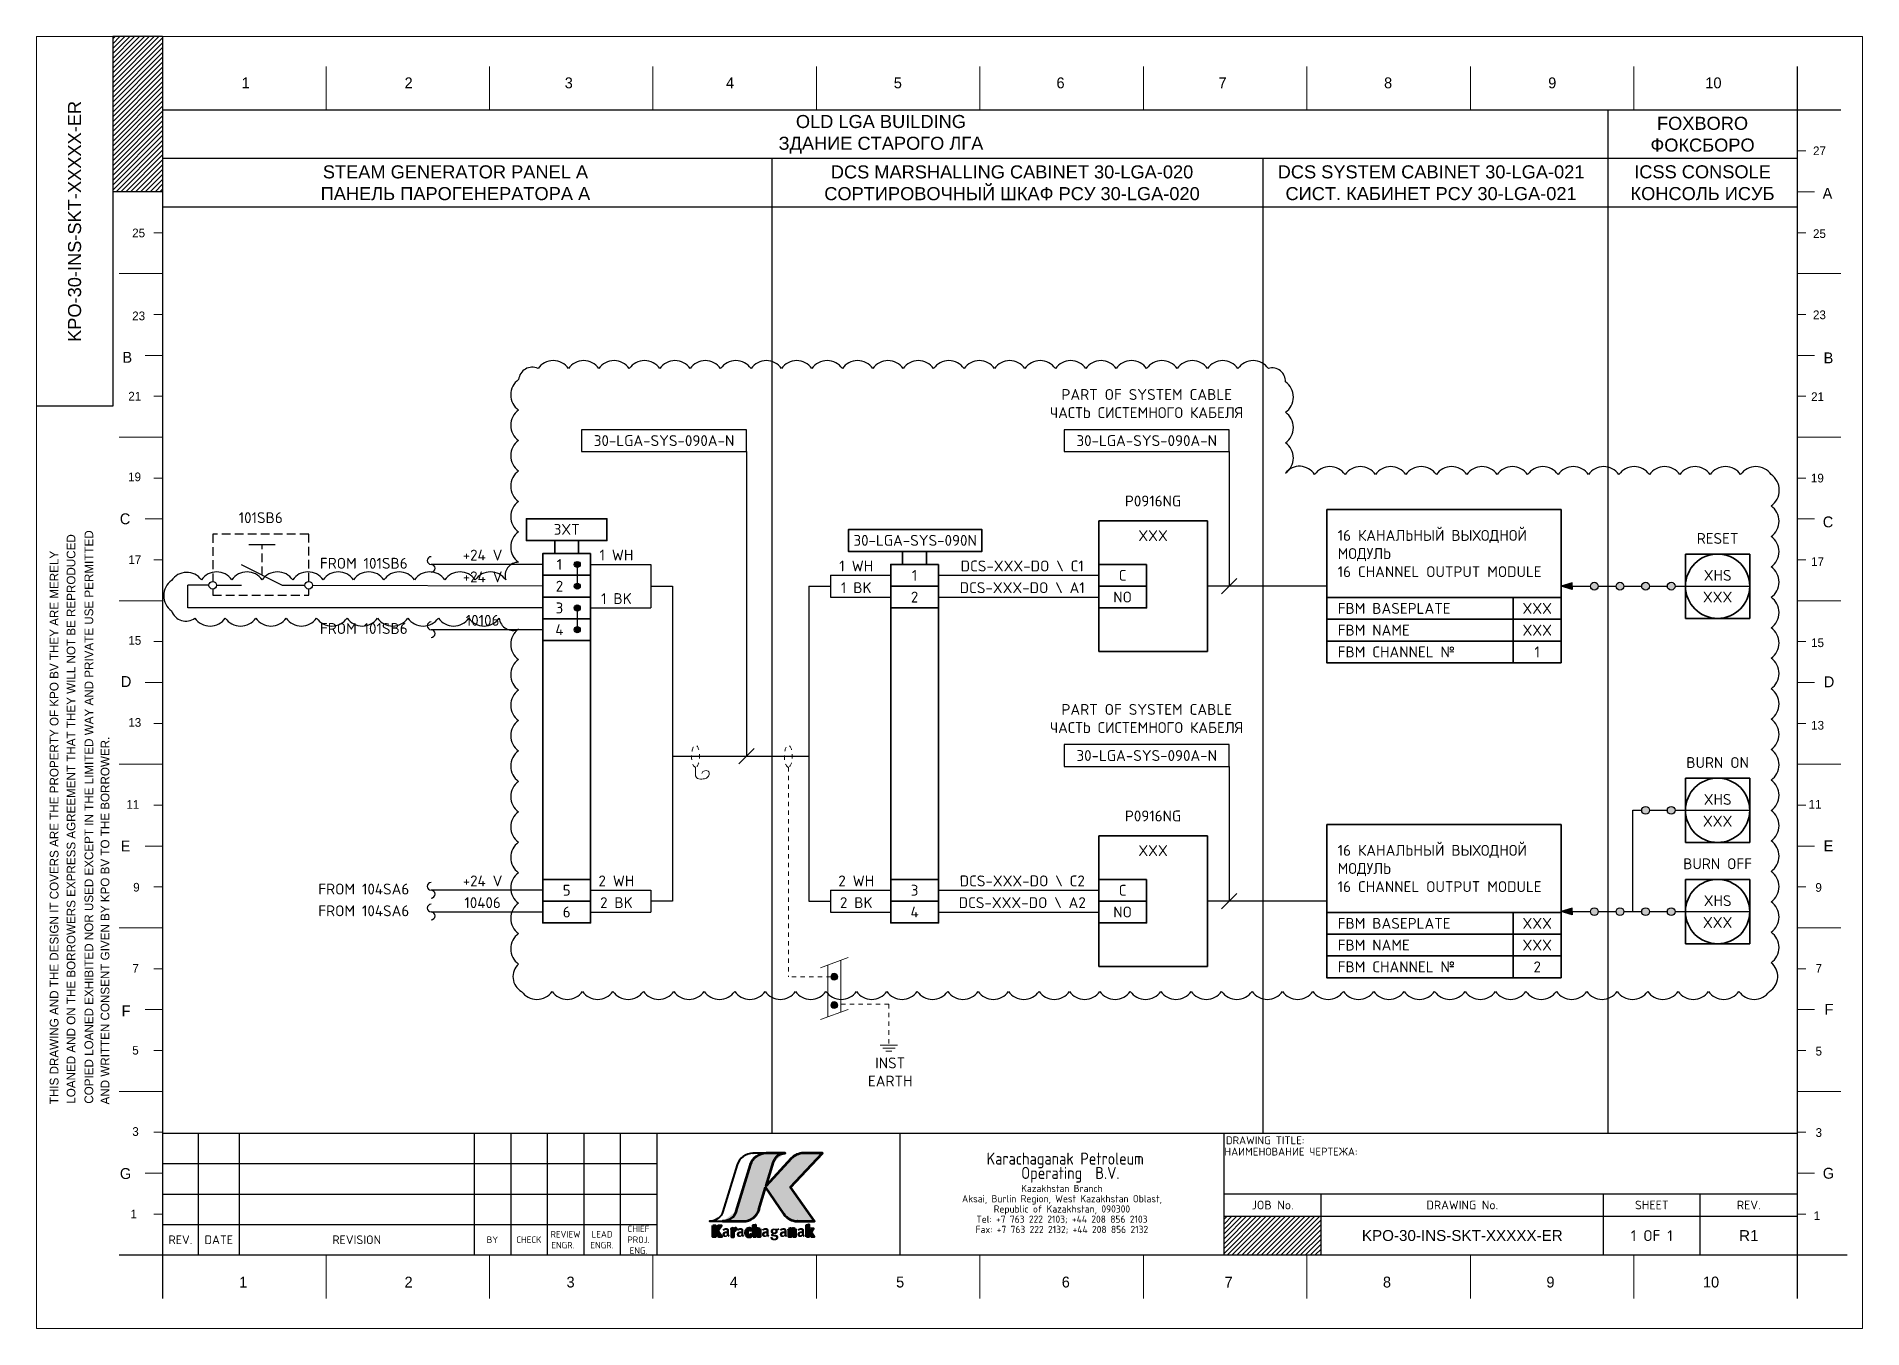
# Paper-space layout 'FT-112' of a CAD drawing. Header units: millimetres. Extents: x 0 to 420, y 0 to 297.
# The model-space entities are those that its viewports show. They can reach past a viewport. Long polylines and large blocks are cut down to what shows.
import ezdxf
from ezdxf.enums import TextEntityAlignment as Align

# ---------------------------------------------------------------- set-up
doc = ezdxf.new("R2010")
doc.units = ezdxf.units.MM
doc.linetypes.add('JIS_02_1.0', pattern=[2, 1, -1])
doc.linetypes.add('JIS_02_2.0', pattern=[3, 2, -1])
for name, color, linetype, lineweight in [('Hatch', 7, 'Continuous', 0), ('Level 1', 7, 'Continuous', 0), ('Main', 7, 'Continuous', 20), ('Text', 7, 'Continuous', 9)]:
    doc.layers.add(name, color=color, linetype=linetype, lineweight=lineweight)
doc.styles.add('01_ГОСТ_ISO', font='isocpeur.ttf', dxfattribs={"height": 2.5})
doc.styles.add('Style-STANDARD', font='STANDARD.shx')
doc.styles.add('Styledgn000', font='dgn000.shx')
doc.styles.add('Styledgn001', font='dgn001.shx')

psp = doc.layouts.new('FT-112')

msp = doc.modelspace()

# ---------------------------------------------------------------- texts
at = {"layer": 'Level 1', "color": 7, "linetype": 'Continuous', "lineweight": 0, "style": 'Style-STANDARD', "width": 0.9}
for s, p in [('Karachaganak Petroleum', (1473.92, 1501.95)), ('Operating  B.V.', (1475.1, 1498.65))]:
    msp.add_text(s, height=2.7742, dxfattribs=at).set_placement(p, align=Align.MIDDLE_CENTER)
at = {"layer": 'Level 1', "color": 7, "linetype": 'Continuous', "lineweight": 30, "line_spacing_factor": 0.8}
for s, insert, char_height, attachment_point, style in [('{\\Fdgn000|c0;1}', (1284.49, 1750.5), 2.5, 1, 'Styledgn001'), ('{\\Fdgn000|c0;2}', (1321.96, 1750.5), 2.5, 1, 'Styledgn001'), ('{\\Fdgn000|c0;3}', (1358.8, 1750.5), 2.5, 1, 'Styledgn001'), ('{\\Fdgn000|c0;4}', (1395.9, 1750.5), 2.5, 1, 'Styledgn001'), ('{\\Fdgn000|c0;5}', (1434.49, 1750.5), 2.5, 1, 'Styledgn001'), ('{\\Fdgn000|c0;6}', (1471.91, 1750.5), 2.5, 1, 'Styledgn001'), ('{\\Fdgn000|c0;7}', (1509.17, 1750.5), 2.5, 1, 'Styledgn001'), ('{\\Fdgn000|c0;8}', (1547.26, 1750.5), 2.5, 1, 'Styledgn001'), ('{\\Fdgn000|c0;9}', (1585.01, 1750.5), 2.5, 1, 'Styledgn001'), ('{\\Fdgn000|c0;10}', (1621.16, 1750.5), 2.5, 1, 'Styledgn001'), ('{\\Fdgn000|c0;27}', (1647.41, 1733.63), 1.9999, 5, 'Styledgn001'), ('{\\Fdgn000|c0;A}', (1649.25, 1723.85), 2.5, 5, 'Styledgn001'), ('{\\Fdgn000|c0;25}', (1260.79, 1714.73), 1.9999, 5, 'Styledgn001'), ('{\\Fdgn000|c0;25}', (1647.4, 1714.58), 1.9999, 5, 'Styledgn001'), ('{\\Fdgn000|c0;23}', (1647.4, 1695.91), 1.9999, 5, 'Styledgn001'), ('{\\Fdgn000|c0;23}', (1260.79, 1695.66), 1.9999, 5, 'Styledgn001'), ('{\\Fdgn000|c0;B}', (1258.18, 1686.16), 2.5, 5, 'Styledgn001'), ('{\\Fdgn000|c0;B}', (1649.48, 1686.03), 2.5, 5, 'Styledgn001'), ('{\\Fdgn000|c0;21}', (1259.9, 1677.22), 1.9999, 5, 'Styledgn001'), ('{\\Fdgn000|c0;21}', (1646.97, 1677.11), 1.9999, 5, 'Styledgn001'), ('{\\Fdgn000|c0;19}', (1259.85, 1658.66), 1.9999, 5, 'Styledgn001'), ('{\\Fdgn000|c0;19}', (1646.92, 1658.38), 1.9999, 5, 'Styledgn001'), ('{\\Fdgn000|c0;C}', (1257.67, 1649.01), 2.5, 5, 'Styledgn001'), ('{\\Fdgn000|c0;C}', (1649.37, 1648.3), 2.5, 5, 'Styledgn001'), ('{\\Fdgn000|c0;17}', (1259.9, 1639.62), 1.9999, 5, 'Styledgn001'), ('{\\Fdgn000|c0;17}', (1646.98, 1639.2), 1.9999, 5, 'Styledgn001'), ('{\\Fdgn000|c0;15}', (1259.9, 1621.06), 1.9999, 5, 'Styledgn001'), ('{\\Fdgn000|c0;15}', (1646.97, 1620.53), 1.9999, 5, 'Styledgn001'), ('{\\Fdgn000|c0;D}', (1257.91, 1611.62), 2.5, 5, 'Styledgn001'), ('{\\Fdgn000|c0;D}', (1649.61, 1611.55), 2.5, 5, 'Styledgn001'), ('{\\Fdgn000|c0;13}', (1259.9, 1602.21), 1.9999, 5, 'Styledgn001'), ('{\\Fdgn000|c0;13}', (1646.97, 1601.55), 1.9999, 5, 'Styledgn001'), ('{\\Fdgn000|c0;11}', (1259.46, 1583.36), 1.9999, 5, 'Styledgn001'), ('{\\Fdgn000|c0;11}', (1646.39, 1583.4), 1.9999, 5, 'Styledgn001'), ('{\\Fdgn000|c0;E}', (1257.78, 1573.8), 2.5, 5, 'Styledgn001'), ('{\\Fdgn000|c0;E}', (1649.48, 1573.86), 2.5, 5, 'Styledgn001'), ('{\\Fdgn000|c0;9}', (1260.28, 1564.32), 1.9999, 5, 'Styledgn001'), ('{\\Fdgn000|c0;9}', (1647.21, 1564.27), 1.9999, 5, 'Styledgn001'), ('{\\Fdgn000|c0;7}', (1260.08, 1545.66), 1.9999, 5, 'Styledgn001'), ('{\\Fdgn000|c0;7}', (1647.26, 1545.7), 1.9999, 5, 'Styledgn001'), ('{\\Fdgn000|c0;F}', (1649.6, 1536.25), 2.5, 5, 'Styledgn001'), ('{\\Fdgn000|c0;F}', (1257.9, 1535.9), 2.5, 5, 'Styledgn001'), ('{\\Fdgn000|c0;5}', (1260.07, 1526.85), 1.9999, 5, 'Styledgn001'), ('{\\Fdgn000|c0;5}', (1647.25, 1526.63), 1.9999, 5, 'Styledgn001'), ('{\\Fdgn000|c0;3}', (1260.07, 1508.16), 1.9999, 5, 'Styledgn001'), ('{\\Fdgn000|c0;3}', (1647.25, 1507.93), 1.9999, 5, 'Styledgn001'), ('{\\Fdgn000|c0;G}', (1257.78, 1498.5), 2.5, 5, 'Styledgn001'), ('{\\Fdgn000|c0;G}', (1649.48, 1498.56), 2.5, 5, 'Styledgn001'), ('{\\Fdgn000|c0;1}', (1259.67, 1489.21), 1.9999, 5, 'Styledgn001'), ('{\\Fdgn000|c0;1}', (1646.82, 1488.81), 1.9999, 5, 'Styledgn001'), ('1', (1283.91, 1473.55), 2.5, 4, 'Styledgn000'), ('{\\Fdgn000|c0;2}', (1321.94, 1473.55), 2.5, 4, 'Styledgn001'), ('{\\Fdgn000|c0;3}', (1359.21, 1473.55), 2.5, 4, 'Styledgn001'), ('{\\Fdgn000|c0;4}', (1396.75, 1473.55), 2.5, 4, 'Styledgn001'), ('{\\Fdgn000|c0;5}', (1435.02, 1473.55), 2.5, 4, 'Styledgn001'), ('{\\Fdgn000|c0;6}', (1473.12, 1473.55), 2.5, 4, 'Styledgn001'), ('{\\Fdgn000|c0;7}', (1510.57, 1473.55), 2.5, 4, 'Styledgn001'), ('{\\Fdgn000|c0;8}', (1547, 1473.55), 2.5, 4, 'Styledgn001'), ('{\\Fdgn000|c0;9}', (1584.6, 1473.55), 2.5, 4, 'Styledgn001'), ('{\\Fdgn000|c0;10}', (1620.61, 1473.55), 2.5, 4, 'Styledgn001')]:
    msp.add_mtext(s, dxfattribs=dict(at, insert=insert, char_height=char_height, attachment_point=attachment_point, style=style))
at = {"layer": 'Level 1', "color": 7, "linetype": 'Continuous', "lineweight": 0, "insert": (1473.16, 1490.31), "char_height": 1.6646, "attachment_point": 5, "line_spacing_factor": 0.848702, "style": 'Style-STANDARD'}
msp.add_mtext('Kazakhstan Branch\\PAksai, Burlin Region, West Kazakhstan Oblast,\\PRepublic of Kazakhstan, 090300\\PTel: +7 763 222 2103; +44 208 856 2103\\PFax: +7 763 222 2132; +44 208 856 2132\\P', dxfattribs=at)
at = {"layer": 'Text', "attachment_point": 5, "style": '01_ГОСТ_ISO'}
for s, insert, char_height, width, rotation in [('{\\fArial|b0|i0|c0|p34;KPO-30-INS-SKT-XXXXX-ER}', (1246.07, 1717.4), 3, 84.9986, 90.0045), ('{\\fArial|b0|i0|c0|p34;OLD LGA BUILDING\\P\\fArial|b0|i0|c204|p34;ЗДАНИЕ СТАРОГО ЛГА}', (1431.53, 1737.43), 3, 330.4654, 0.0045), ('{\\fArial|b0|i0|c0|p34;\\C0;FOXBORO\\P\\fArial|b0|i0|c204|p34;ФОКСБОРО}', (1620.51, 1737.43, -0.06), 3, 43.5839, 0.0045), ('{\\fArial|b0|i0|c0|p34;\\C0;STEAM GENERATOR PANEL A\\P\\fArial|b0|i0|c204|p34;ПАНЕЛЬ ПАРОГЕНЕРАТОРА А}', (1333.66, 1726.27, 0), 3, 134.7147, 0.0045), ('{\\fArial|b0|i0|c0|p34;\\C0;DCS MARSHALLING CABINET\\fArial|b0|i0|c204|p34; 30-\\fArial|b0|i0|c0|p34;LGA-020\\P\\fArial|b0|i0|c204|p34;СОРТИРОВОЧНЫЙ ШКАФ РСУ 30-\\fArial|b0|i0|c0|p34;LGA-020}', (1461.68, 1726.26, 0), 3, 110.4137, 0.0045), ('{\\fArial|b0|i0|c0|p34;\\C0;DCS SYSTEM CABINET\\fArial|b0|i0|c204|p34; 30-\\fArial|b0|i0|c0|p34;LGA-021\\P\\fArial|b0|i0|c204|p34;СИСТ. КАБИНЕТ РСУ \\fArial|b0|i0|c0|p34;3\\fArial|b0|i0|c204|p34;0\\fArial|b0|i0|c0|p34;-LGA-021}', (1558.07, 1726.27, 0), 3, 77.3828, 0.0045), ('{\\fArial|b0|i0|c0|p34;\\C0;ICSS CONSOLE\\P\\fArial|b0|i0|c204|p34;КОНСОЛЬ ИСУБ}', (1620.51, 1726.28, -0.06), 3, 43.5848, 0.0045), ('{\\C0;PART OF SYSTEM CABLE\\PЧАСТЬ СИСТЕМНОГО КАБЕЛЯ}', (1492.67, 1675.52), 2.5, 53.7811, 0.0045), ('{\\C0;30-LGA-SYS-090A-N}', (1381.65, 1667.01), 2.5, 37.9646, 0.0045), ('{\\C0;30-LGA-SYS-090A-N}', (1492.67, 1667.01), 2.5, 37.9646, 0.0045), ('{\\C0;P0916NG}', (1494.12, 1653.12), 2.5, 25, 0.0045), ('{\\C0;101SB6}', (1288.87, 1649.29), 2.5, 22.0726, 0.0045), ('{\\C1;XXX}', (1494.12, 1645.16), 2.5, 25, 0.0045), ('\\pxl1,ql;{\\C0;16 КАНАЛЬНЫЙ ВЫХОДНОЙ МОДУЛЬ\\P16 CHANNEL OUTPUT MODULE}', (1561.04, 1641.04), 2.5, 53.9058, 0.0045), ('{\\C0;30-LGA-SYS-090N}', (1439.4, 1644.07), 2.5, 30.6853, 0.0045), ('{\\C0;RESET}', (1623.98, 1644.52), 2.5, 11, 0.0045), ('{\\C0;FROM 101SB6}', (1312.58, 1638.81), 2.5, 23.5448, 0.0045), ('{\\C0;+24 V}', (1339.9, 1640.69), 2.5, 18.4996, 0.0045), ('{\\C0;1}', (1357.58, 1638.54), 2.5, 11.0001, 0.0045), ('{\\C0;1 WH }', (1370.68, 1640.69), 2.5, 18.4996, 0.0045), ('{\\C0;1 WH }', (1425.85, 1638.19), 2.5, 18.4996, 0.0045), ('\\pxt7;{\\C1;DCS-XXX-DO \\\\ C1}', (1464.03, 1638.19), 2.5, 58.6403, 0.0045), ('{\\C0;+24 V}', (1339.9, 1635.69), 2.5, 18.4996, 0.0045), ('{\\C0;2}', (1357.58, 1633.54), 2.5, 11.0001, 0.0045), ('{\\C0;1 BK }', (1425.85, 1633.19), 2.5, 18.4996, 0.0045), ('{\\C0;1}', (1439.27, 1636.04), 2.5, 11, 0.0045), ('\\pxt7;{\\C1;DCS-XXX-DO \\\\ A1}', (1464.03, 1633.19), 2.5, 58.6403, 0.0045), ('{\\C0;C}', (1487.12, 1636.04), 2.5, 11, 0.0045), ('{\\C1;XHS}', (1623.98, 1636.04), 2.5, 11, 0.0045), ('{\\C0;3}', (1357.58, 1628.54), 2.5, 11.0001, 0.0045), ('{\\C0;1 BK }', (1370.68, 1630.69), 2.5, 18.4996, 0.0045), ('{\\C0;2}', (1439.27, 1631.04), 2.5, 11, 0.0045), ('{\\C0;NO}', (1487.12, 1631.04), 2.5, 11, 0.0045), ('\\pxl1,ql;{\\C0;FBM BASEPLATE}', (1555.54, 1628.43), 2.5, 42.9074, 0.0045), ('{\\C1;XXX}', (1623.98, 1631.04), 2.5, 11, 0.0045), ('{\\C0;10106}', (1339.9, 1625.69), 2.5, 18.4996, 0.0045), ('{\\C0;FROM 101SB6}', (1312.58, 1623.81), 2.5, 23.5448, 0.0045), ('{\\C0;4}', (1357.58, 1623.54), 2.5, 11.0001, 0.0045), ('\\pxl1,ql;{\\C0;FBM NAME}', (1555.54, 1623.43), 2.5, 42.9074, 0.0045), ('\\pxl1,ql;{\\C0;FBM CHANNEL №}', (1555.54, 1618.43), 2.5, 42.9074, 0.0045), ('{\\C0;PART OF SYSTEM CABLE\\PЧАСТЬ СИСТЕМНОГО КАБЕЛЯ}', (1492.67, 1603.12), 2.5, 53.7811, 0.0045), ('{\\C0;30-LGA-SYS-090A-N}', (1492.67, 1594.61), 2.5, 37.9646, 0.0045), ('{\\C0;BURN ON}', (1623.98, 1593), 2.5, 14.4049, 0.0045), ('{\\C1;XHS}', (1623.98, 1584.52), 2.5, 11, 0.0045), ('{\\C0;P0916NG}', (1494.12, 1580.72), 2.5, 25, 0.0045), ('{\\C1;XXX}', (1623.98, 1579.52), 2.5, 11, 0.0045), ('{\\C1;XXX}', (1494.12, 1572.76), 2.5, 25, 0.0045), ('\\pxl1,ql;{\\C0;16 КАНАЛЬНЫЙ ВЫХОДНОЙ МОДУЛЬ\\P16 CHANNEL OUTPUT MODULE}', (1561.04, 1568.64), 2.5, 53.9058, 0.0045), ('{\\C0;BURN OFF}', (1623.98, 1569.72), 2.5, 18.3772, 0.0045), ('{\\C0;+24 V}', (1339.9, 1565.79), 2.5, 18.4996, 0.0045), ('{\\C0;2 WH }', (1370.68, 1565.79), 2.5, 18.4996, 0.0045), ('{\\C0;2 WH }', (1425.85, 1565.79), 2.5, 18.4996, 0.0045), ('\\pxt7;{\\C1;DCS-XXX-DO \\\\ C2}', (1464.03, 1565.79), 2.5, 58.6403, 0.0045), ('{\\C0;FROM 104SA6}', (1312.58, 1563.91), 2.5, 23.5448, 0.0045), ('{\\C0;5}', (1359.25, 1563.64), 2.5, 11, 0.0045), ('{\\C0;3}', (1439.27, 1563.64), 2.5, 11, 0.0045), ('{\\C0;C}', (1487.12, 1563.64), 2.5, 11, 0.0045), ('{\\C1;XHS}', (1623.98, 1561.24), 2.5, 11, 0.0045), ('{\\C0;FROM 104SA6}', (1312.58, 1558.91), 2.5, 23.5448, 0.0045), ('{\\C0;10406}', (1339.9, 1560.79), 2.5, 18.4996, 0.0045), ('{\\C0;6}', (1359.25, 1558.64), 2.5, 11, 0.0045), ('{\\C0;2 BK }', (1370.68, 1560.79), 2.5, 18.4996, 0.0045), ('{\\C0;2 BK }', (1425.85, 1560.79), 2.5, 18.4996, 0.0045), ('{\\C0;4}', (1439.27, 1558.64), 2.5, 11, 0.0045), ('\\pxt7;{\\C1;DCS-XXX-DO \\\\ A2}', (1464.03, 1560.79), 2.5, 58.6403, 0.0045), ('{\\C0;NO}', (1487.12, 1558.64), 2.5, 11, 0.0045), ('\\pxl1,ql;{\\C0;FBM BASEPLATE}', (1555.54, 1556.03), 2.5, 42.9074, 0.0045), ('{\\C1;XXX}', (1623.98, 1556.23), 2.5, 11, 0.0045), ('\\pxl1,ql;{\\C0;FBM NAME}', (1555.54, 1551.03), 2.5, 42.9074, 0.0045), ('\\pxl1,ql;{\\C0;FBM CHANNEL №}', (1555.54, 1546.03), 2.5, 42.9074, 0.0045), ('{\\C0;INST\\PEARTH}', (1433.66, 1521.86), 2.5, 8.3835, 0.0045), ('{\\C0;НАИМЕНОВАНИЕ ЧЕРТЕЖА:}', (1525.82, 1503.55), 1.8, 36.09, 0.0045), ('{\\C0;DRAWING TITLE:}', (1519.9, 1506.15), 1.8, 23.0607, 0.0045), ('{\\C0;JOB No.}', (1521.62, 1491.28), 2, 22.3496, 0.0045), ('{\\C0;DRAWING No.}', (1565.25, 1491.28), 2, 64.9004, 0.0045), ('{\\C0;SHEET}', (1608.85, 1491.28), 2, 22.3004, 0.0045), ('{\\C0;REV.}', (1631.15, 1491.28), 2, 22.3004, 0.0045), ('{\\C0;REV.}', (1270.4, 1483.3), 2, 8.213, 0.0045), ('{\\C0;DATE}', (1279.22, 1483.3), 2, 9.4255, 0.0045), ('{\\C0;REVISION}', (1310.95, 1483.3), 2, 54.038, 0.0045), ('\\pxqc;{\\C0;BY}', (1342.17, 1483.3), 1.5, 8.4005, 0.0045), ('\\pxqc;{\\C0;CHECK}', (1350.57, 1483.3), 1.5, 8.4, 0.0045), ('\\pxqc;{\\C0;REVIEW\\P\\pql; ENGR.}', (1358.97, 1483.3), 1.5, 8.4, 0.0045), ('\\pxqc;{\\C0;LEAD ENGR.}', (1367.37, 1483.3), 1.5, 8.4, 0.0045), ('\\pxqc;{\\C0;CHIEF\\PPROJ.\\PENG.}', (1375.77, 1483.3), 1.5, 8.4, 0.0045), ('{\\C0;1 OF }1', (1608.85, 1484.25), 2.5, 22.2993, 0.0045), ('{\\fArial|b0|i0|c0|p34;\\C0;R1}', (1631.15, 1484.25), 2.5, 22.2993, 0.0045)]:
    msp.add_mtext(s, dxfattribs=dict(at, insert=insert, char_height=char_height, width=width, rotation=rotation))
at = {"layer": 'Text', "lineweight": 35, "insert": (1359.25, 1646.6), "char_height": 2.5, "width": 18.4996, "attachment_point": 5, "rotation": 0.0045, "style": '01_ГОСТ_ISO'}
msp.add_mtext('{\\C0;3XT}', dxfattribs=at)
at = {"layer": 'Text', "color": 1, "char_height": 2.5, "attachment_point": 5, "rotation": 0.0045, "style": '01_ГОСТ_ISO'}
for s, insert, width in [('XXX', (1582.49, 1628.43), 11), ('XXX', (1582.49, 1623.43), 11), ('{\\C0;1}', (1582.49, 1618.43), 11), ('XXX', (1582.49, 1556.03), 11), ('XXX', (1582.49, 1551.03), 11), ('{\\C0;2}', (1582.49, 1546.03), 11), ('{\\fArial|b0|i0|c0|p34;\\C256;KPO-30-INS-SKT-XXXXX-ER}', (1565.25, 1484.25), 64.9007)]:
    msp.add_mtext(s, dxfattribs=dict(at, insert=insert, width=width))

# ---------------------------------------------------------------- blocks, each defined once
blk = doc.blocks.new('AnonymousCell')
at = {"layer": 'Level 1', "linetype": 'Continuous'}
h = blk.add_hatch(color=7, dxfattribs=at)
edge = h.paths.add_edge_path()
edge.add_arc((-9.97, -2.42), 3.21, 270, 343.0218, ccw=False)
edge.add_line((-9.97, -5.64), (-9.98, -5.64))
edge.add_line((-9.98, -5.64), (-5.26, -5.64))
edge.add_line((-5.26, -5.64), (-5.25, -5.64))
edge.add_arc((-5.25, -1.82), 3.81, 270, 343.0218)
edge.add_line((-1.61, -2.94), (-1.62, -2.94))
edge.add_line((-1.62, -2.94), (-0.09, 2.09))
edge.add_line((-0.09, 2.09), (4.05, -3.95))
edge.add_line((4.05, -3.95), (4.06, -3.95))
edge.add_arc((7.2, -1.8), 3.81, 214.3467, 269.9995)
edge.add_line((7.2, -5.61), (7.19, -5.61))
edge.add_line((7.19, -5.61), (11.17, -5.61))
edge.add_line((11.17, -5.61), (5.61, 2.24))
edge.add_line((5.61, 2.24), (13.01, 10.01))
edge.add_line((13.01, 10.01), (8.61, 10.01))
edge.add_line((8.61, 10.01), (8.62, 10.01))
edge.add_arc((8.62, 6.2), 3.81, 89.9998, 137.4981)
edge.add_line((5.81, 8.77), (5.79, 8.78))
edge.add_line((5.79, 8.78), (0.04, 2.49))
edge.add_line((0.04, 2.49), (1.74, 8.06))
edge.add_line((1.74, 8.06), (1.75, 8.05))
edge.add_arc((4.39, 7.24), 2.77, 90.0007, 163.0218, ccw=False)
edge.add_line((4.39, 10.01), (4.39, 10.01))
edge.add_line((4.39, 10.01), (0, 10.01))
edge.add_line((0, 10.01), (0.01, 10.01))
edge.add_arc((0.01, 6.2), 3.81, 90.0177, 163.0218)
edge.add_line((-3.63, 7.31), (-3.65, 7.31))
edge.add_line((-3.65, 7.31), (-6.91, -3.36))
edge.add_line((-6.91, -3.36), (-6.89, -3.36))
for points in [[(-12.21, -6.61), (-11.65, -6.61), (-11.65, -7.76), (-10.91, -6.61), (-10.24, -6.61), (-11.08, -7.82), (-10.15, -9.25), (-10.88, -9.25), (-11.65, -7.9), (-11.65, -9.25), (-12.21, -9.25)], [(9.32, -9.25), (9.32, -6.86), (9.27, -6.55), (9.81, -6.4), (9.82, -6.55), (9.82, -8.12), (10.3, -7.3), (10.95, -7.3), (10.35, -8.11), (11.09, -9.25), (10.47, -9.25), (9.82, -8.17), (9.82, -9.25)]]:
    blk.add_hatch(color=7, dxfattribs=at).paths.add_polyline_path(points)
h = blk.add_hatch(color=7, dxfattribs=at)
edge = h.paths.add_edge_path()
edge.add_line((-9.7, -7.31), (-9.69, -7.3))
edge.add_arc((-9.19, -8.31), 1.12, 90, 116.0612, ccw=False)
edge.add_line((-9.19, -7.19), (-9.2, -7.19))
edge.add_line((-9.2, -7.19), (-9.06, -7.19))
edge.add_line((-9.06, -7.19), (-9.05, -7.19))
edge.add_arc((-9.05, -7.75), 0.561, 0, 90, ccw=False)
edge.add_line((-8.49, -7.75), (-8.51, -7.75))
edge.add_line((-8.51, -7.75), (-8.51, -8.67))
edge.add_line((-8.51, -8.67), (-8.49, -8.67))
edge.add_arc((-8.19, -8.67), 0.299, 180, 229.9357)
edge.add_line((-8.38, -8.9), (-8.39, -8.9))
edge.add_line((-8.39, -8.9), (-8.33, -8.95))
edge.add_line((-8.33, -8.95), (-8.61, -9.3))
edge.add_line((-8.61, -9.3), (-8.78, -9.15))
edge.add_line((-8.78, -9.15), (-8.76, -9.16))
edge.add_arc((-8.57, -8.93), 0.299, 195.8908, 229.9356, ccw=False)
edge.add_line((-8.86, -9.02), (-8.86, -9.02))
edge.add_arc((-9.27, -8.76), 0.486, 270, 328.433, ccw=False)
edge.add_line((-9.27, -9.25), (-9.29, -9.25))
edge.add_line((-9.29, -9.25), (-9.5, -9.25))
edge.add_line((-9.5, -9.25), (-9.48, -9.25))
edge.add_arc((-9.48, -8.69), 0.561, 180, 270, ccw=False)
edge.add_line((-10.04, -8.69), (-10.05, -8.69))
edge.add_line((-10.05, -8.69), (-10.05, -8.65))
edge.add_line((-10.05, -8.65), (-10.04, -8.65))
edge.add_arc((-9.37, -8.65), 0.673, 90, 180, ccw=False)
edge.add_line((-9.37, -7.98), (-9.39, -7.97))
edge.add_line((-9.39, -7.97), (-9.03, -7.97))
edge.add_line((-9.03, -7.97), (-9.03, -7.78))
edge.add_line((-9.03, -7.78), (-9.01, -7.78))
edge.add_arc((-9.16, -7.78), 0.15, 0, 90)
edge.add_line((-9.16, -7.63), (-9.16, -7.62))
edge.add_line((-9.16, -7.62), (-9.24, -7.62))
edge.add_line((-9.24, -7.62), (-9.24, -7.63))
edge.add_arc((-9.24, -8.15), 0.523, 450, 478.7711)
edge.add_line((-9.49, -7.69), (-9.5, -7.69))
edge.add_line((-9.5, -7.69), (-9.79, -7.85))
edge.add_line((-9.79, -7.85), (-10.03, -7.47))
edge.add_line((-10.03, -7.47), (-9.7, -7.31))
edge = h.paths.add_edge_path(flags=0)
edge.add_line((-9.26, -8.42), (-9.25, -8.42))
edge.add_arc((-9.25, -8.64), 0.224, 90, 180)
edge.add_line((-9.48, -8.64), (-9.49, -8.64))
edge.add_line((-9.49, -8.64), (-9.49, -8.7))
edge.add_line((-9.49, -8.7), (-9.48, -8.7))
edge.add_arc((-9.25, -8.7), 0.224, 180, 270)
edge.add_line((-9.25, -8.93), (-9.26, -8.94))
edge.add_line((-9.26, -8.94), (-9.24, -8.94))
edge.add_line((-9.24, -8.94), (-9.23, -8.93))
edge.add_arc((-9.23, -8.7), 0.224, 270, 360)
edge.add_line((-9.01, -8.7), (-9.03, -8.7))
edge.add_line((-9.03, -8.7), (-9.03, -8.42))
edge.add_line((-9.03, -8.42), (-9.26, -8.42))
h = blk.add_hatch(color=7, dxfattribs=at)
edge = h.paths.add_edge_path()
edge.add_arc((-8.5, -7.75), 0.561, 0, 16.3072, ccw=False)
edge.add_line((-7.94, -7.75), (-7.95, -7.75))
edge.add_line((-7.95, -7.75), (-7.95, -9.25))
edge.add_line((-7.95, -9.25), (-7.43, -9.25))
edge.add_line((-7.43, -9.25), (-7.43, -7.95))
edge.add_line((-7.43, -7.95), (-7.42, -7.95))
edge.add_arc((-7.2, -7.95), 0.224, 90, 180, ccw=False)
edge.add_line((-7.2, -7.73), (-7.21, -7.72))
edge.add_line((-7.21, -7.72), (-7.12, -7.72))
edge.add_line((-7.12, -7.72), (-7.11, -7.73))
edge.add_arc((-7.11, -7.95), 0.224, 71.4493, 90, ccw=False)
edge.add_line((-7.04, -7.74), (-7.05, -7.74))
edge.add_line((-7.05, -7.74), (-6.99, -7.76))
edge.add_line((-6.99, -7.76), (-6.84, -7.31))
edge.add_line((-6.84, -7.31), (-6.83, -7.33))
edge.add_arc((-6.88, -7.31), 0.0561, 341.4491, 450)
edge.add_line((-6.88, -7.25), (-6.89, -7.26))
edge.add_line((-6.89, -7.26), (-7.05, -7.26))
edge.add_line((-7.05, -7.26), (-7.03, -7.25))
edge.add_arc((-7.03, -7.7), 0.449, 90, 134.159)
edge.add_line((-7.35, -7.38), (-7.36, -7.38))
edge.add_line((-7.36, -7.38), (-7.46, -7.5))
edge.add_line((-7.46, -7.5), (-7.55, -7.25))
edge.add_line((-7.55, -7.25), (-8.03, -7.39))
edge.add_line((-8.03, -7.39), (-7.98, -7.59))
edge.add_line((-7.98, -7.59), (-7.96, -7.6))
h = blk.add_hatch(color=7, dxfattribs=at)
edge = h.paths.add_edge_path()
edge.add_line((-6.4, -7.31), (-6.38, -7.3))
edge.add_arc((-5.89, -8.31), 1.12, 90, 116.0612, ccw=False)
edge.add_line((-5.89, -7.19), (-5.89, -7.19))
edge.add_line((-5.89, -7.19), (-5.76, -7.19))
edge.add_line((-5.76, -7.19), (-5.75, -7.19))
edge.add_arc((-5.75, -7.75), 0.561, 0, 90, ccw=False)
edge.add_line((-5.18, -7.75), (-5.19, -7.75))
edge.add_line((-5.19, -7.75), (-5.19, -8.67))
edge.add_line((-5.19, -8.67), (-5.18, -8.67))
edge.add_arc((-4.89, -8.67), 0.299, 180, 229.9357)
edge.add_line((-5.08, -8.9), (-5.09, -8.9))
edge.add_line((-5.09, -8.9), (-5.03, -8.95))
edge.add_line((-5.03, -8.95), (-5.3, -9.3))
edge.add_line((-5.3, -9.3), (-5.48, -9.15))
edge.add_line((-5.48, -9.15), (-5.46, -9.16))
edge.add_arc((-5.26, -8.93), 0.299, 195.8908, 229.9356, ccw=False)
edge.add_line((-5.55, -9.02), (-5.55, -9.02))
edge.add_arc((-5.96, -8.76), 0.486, 270, 328.433, ccw=False)
edge.add_line((-5.96, -9.25), (-5.98, -9.25))
edge.add_line((-5.98, -9.25), (-6.2, -9.25))
edge.add_line((-6.2, -9.25), (-6.18, -9.25))
edge.add_arc((-6.18, -8.69), 0.561, 180, 270, ccw=False)
edge.add_line((-6.74, -8.69), (-6.75, -8.69))
edge.add_line((-6.75, -8.69), (-6.75, -8.65))
edge.add_line((-6.75, -8.65), (-6.74, -8.65))
edge.add_arc((-6.07, -8.65), 0.673, 90, 180, ccw=False)
edge.add_line((-6.07, -7.98), (-6.08, -7.97))
edge.add_line((-6.08, -7.97), (-5.71, -7.97))
edge.add_line((-5.71, -7.97), (-5.71, -7.78))
edge.add_line((-5.71, -7.78), (-5.7, -7.78))
edge.add_arc((-5.85, -7.78), 0.15, 0, 90)
edge.add_line((-5.85, -7.63), (-5.86, -7.62))
edge.add_line((-5.86, -7.62), (-5.94, -7.62))
edge.add_line((-5.94, -7.62), (-5.93, -7.63))
edge.add_arc((-5.93, -8.15), 0.523, 450, 478.7711)
edge.add_line((-6.18, -7.69), (-6.2, -7.69))
edge.add_line((-6.2, -7.69), (-6.49, -7.85))
edge.add_line((-6.49, -7.85), (-6.73, -7.47))
edge.add_line((-6.73, -7.47), (-6.4, -7.31))
edge = h.paths.add_edge_path(flags=0)
edge.add_line((-5.96, -8.42), (-5.95, -8.42))
edge.add_arc((-5.95, -8.64), 0.224, 90, 180)
edge.add_line((-6.17, -8.64), (-6.19, -8.64))
edge.add_line((-6.19, -8.64), (-6.19, -8.7))
edge.add_line((-6.19, -8.7), (-6.17, -8.7))
edge.add_arc((-5.95, -8.7), 0.224, 180, 270)
edge.add_line((-5.95, -8.93), (-5.96, -8.94))
edge.add_line((-5.96, -8.94), (-5.94, -8.94))
edge.add_line((-5.94, -8.94), (-5.93, -8.93))
edge.add_arc((-5.93, -8.7), 0.224, 270, 360)
edge.add_line((-5.7, -8.7), (-5.71, -8.7))
edge.add_line((-5.71, -8.7), (-5.71, -8.42))
edge.add_line((-5.71, -8.42), (-5.96, -8.42))
h = blk.add_hatch(color=7, dxfattribs=at)
edge = h.paths.add_edge_path()
edge.add_line((-4.78, -8.09), (-4.78, -8.42))
edge.add_line((-4.78, -8.42), (-4.76, -8.43))
edge.add_arc((-3.94, -8.43), 0.822, 180, 270)
edge.add_line((-3.94, -9.25), (-3.95, -9.25))
edge.add_line((-3.95, -9.25), (-3.81, -9.25))
edge.add_line((-3.81, -9.25), (-3.8, -9.25))
edge.add_arc((-3.85, -8.48), 0.77, 273.5147, 303.549)
edge.add_line((-3.42, -9.12), (-3.43, -9.12))
edge.add_line((-3.43, -9.12), (-3.25, -8.99))
edge.add_line((-3.25, -8.99), (-3.51, -8.64))
edge.add_line((-3.51, -8.64), (-3.66, -8.78))
edge.add_line((-3.66, -8.78), (-3.66, -8.78))
edge.add_arc((-3.89, -8.48), 0.374, 270.6758, 307.0639, ccw=False)
edge.add_line((-3.88, -8.85), (-3.88, -8.85))
edge.add_arc((-3.88, -8.55), 0.299, 180, 269.2444, ccw=False)
edge.add_line((-4.18, -8.55), (-4.19, -8.55))
edge.add_line((-4.19, -8.55), (-4.19, -7.92))
edge.add_line((-4.19, -7.92), (-4.18, -7.93))
edge.add_arc((-3.88, -7.93), 0.299, 90.7556, 180, ccw=False)
edge.add_line((-3.88, -7.63), (-3.88, -7.63))
edge.add_arc((-3.89, -8), 0.374, 52.9361, 89.3242, ccw=False)
edge.add_line((-3.66, -7.7), (-3.66, -7.7))
edge.add_line((-3.66, -7.7), (-3.58, -7.78))
edge.add_line((-3.58, -7.78), (-3.3, -7.43))
edge.add_line((-3.3, -7.43), (-3.41, -7.35))
edge.add_line((-3.41, -7.35), (-3.41, -7.35))
edge.add_arc((-3.86, -7.94), 0.748, 52.9363, 90)
edge.add_line((-3.86, -7.2), (-3.86, -7.2))
edge.add_arc((-3.86, -8.09), 0.899, 89.8873, 179.8867)
edge.add_line((-4.76, -8.09), (-4.78, -8.09))
h = blk.add_hatch(color=7, dxfattribs=at)
edge = h.paths.add_edge_path()
edge.add_line((-2.98, -9.25), (-2.98, -6.55))
edge.add_line((-2.98, -6.55), (-2.43, -6.42))
edge.add_line((-2.43, -6.42), (-2.43, -7.43))
edge.add_line((-2.43, -7.43), (-2.29, -7.32))
edge.add_line((-2.29, -7.32), (-2.27, -7.34))
edge.add_arc((-1.99, -7.78), 0.523, 90, 122.7869, ccw=False)
edge.add_line((-1.99, -7.25), (-1.99, -7.26))
edge.add_line((-1.99, -7.26), (-1.83, -7.26))
edge.add_line((-1.83, -7.26), (-1.81, -7.25))
edge.add_arc((-1.81, -7.74), 0.486, 0, 90, ccw=False)
edge.add_line((-1.32, -7.74), (-1.33, -7.74))
edge.add_line((-1.33, -7.74), (-1.33, -9.25))
edge.add_line((-1.33, -9.25), (-1.85, -9.25))
edge.add_line((-1.85, -9.25), (-1.85, -7.89))
edge.add_line((-1.85, -7.89), (-1.84, -7.9))
edge.add_arc((-2.06, -7.9), 0.224, 360, 483.6459)
edge.add_line((-2.19, -7.71), (-2.2, -7.71))
edge.add_line((-2.2, -7.71), (-2.43, -7.86))
edge.add_line((-2.43, -7.86), (-2.43, -9.25))
edge.add_line((-2.43, -9.25), (-2.98, -9.25))
h = blk.add_hatch(color=7, dxfattribs=at)
edge = h.paths.add_edge_path()
edge.add_line((-0.59, -7.31), (-0.58, -7.3))
edge.add_arc((-0.09, -8.31), 1.12, 90, 116.0612, ccw=False)
edge.add_line((-0.09, -7.19), (-0.1, -7.19))
edge.add_line((-0.1, -7.19), (0.04, -7.19))
edge.add_line((0.04, -7.19), (0.05, -7.19))
edge.add_arc((0.05, -7.75), 0.561, 0, 90, ccw=False)
edge.add_line((0.61, -7.75), (0.6, -7.75))
edge.add_line((0.6, -7.75), (0.6, -8.67))
edge.add_line((0.6, -8.67), (0.61, -8.67))
edge.add_arc((0.91, -8.67), 0.299, 180, 229.9357)
edge.add_line((0.72, -8.9), (0.71, -8.9))
edge.add_line((0.71, -8.9), (0.77, -8.95))
edge.add_line((0.77, -8.95), (0.49, -9.3))
edge.add_line((0.49, -9.3), (0.34, -9.15))
edge.add_line((0.34, -9.15), (0.34, -9.16))
edge.add_arc((0.53, -8.93), 0.299, 195.8908, 229.9356, ccw=False)
edge.add_line((0.25, -9.02), (0.25, -9.02))
edge.add_arc((-0.17, -8.76), 0.486, 270, 328.433, ccw=False)
edge.add_line((-0.17, -9.25), (-0.18, -9.25))
edge.add_line((-0.18, -9.25), (-0.39, -9.25))
edge.add_line((-0.39, -9.25), (-0.38, -9.25))
edge.add_arc((-0.38, -8.69), 0.561, 180, 270, ccw=False)
edge.add_line((-0.94, -8.69), (-0.96, -8.69))
edge.add_line((-0.96, -8.69), (-0.96, -8.65))
edge.add_line((-0.96, -8.65), (-0.94, -8.65))
edge.add_arc((-0.27, -8.65), 0.673, 90, 180, ccw=False)
edge.add_line((-0.27, -7.98), (-0.29, -7.97))
edge.add_line((-0.29, -7.97), (0.09, -7.97))
edge.add_line((0.09, -7.97), (0.09, -7.78))
edge.add_line((0.09, -7.78), (0.09, -7.78))
edge.add_arc((-0.06, -7.78), 0.15, 0, 90)
edge.add_line((-0.06, -7.63), (-0.06, -7.62))
edge.add_line((-0.06, -7.62), (-0.15, -7.62))
edge.add_line((-0.15, -7.62), (-0.13, -7.63))
edge.add_arc((-0.13, -8.15), 0.523, 450, 478.7711)
edge.add_line((-0.39, -7.69), (-0.4, -7.69))
edge.add_line((-0.4, -7.69), (-0.69, -7.85))
edge.add_line((-0.69, -7.85), (-0.93, -7.47))
edge.add_line((-0.93, -7.47), (-0.59, -7.31))
edge = h.paths.add_edge_path(flags=0)
edge.add_line((-0.16, -8.42), (-0.15, -8.42))
edge.add_arc((-0.15, -8.64), 0.224, 90, 180)
edge.add_line((-0.37, -8.64), (-0.39, -8.64))
edge.add_line((-0.39, -8.64), (-0.39, -8.7))
edge.add_line((-0.39, -8.7), (-0.37, -8.7))
edge.add_arc((-0.15, -8.7), 0.224, 180, 270)
edge.add_line((-0.15, -8.93), (-0.16, -8.94))
edge.add_line((-0.16, -8.94), (-0.15, -8.94))
edge.add_line((-0.15, -8.94), (-0.13, -8.93))
edge.add_arc((-0.13, -8.7), 0.224, 270, 360)
edge.add_line((0.09, -8.7), (0.09, -8.7))
edge.add_line((0.09, -8.7), (0.09, -8.42))
edge.add_line((0.09, -8.42), (-0.16, -8.42))
h = blk.add_hatch(color=7, dxfattribs=at)
edge = h.paths.add_edge_path()
edge.add_line((1.72, -7.31), (1.97, -7.31))
edge.add_line((1.97, -7.31), (1.99, -7.3))
edge.add_arc((1.99, -8.42), 1.12, 74.8907, 90, ccw=False)
edge.add_line((2.28, -7.34), (2.27, -7.35))
edge.add_line((2.27, -7.35), (2.4, -7.38))
edge.add_line((2.4, -7.38), (2.4, -7.37))
edge.add_arc((2.5, -7.01), 0.374, -105.1093, -56.1364)
edge.add_line((2.71, -7.32), (2.69, -7.31))
edge.add_line((2.69, -7.31), (2.88, -7.21))
edge.add_line((2.88, -7.21), (3.11, -7.55))
edge.add_line((3.11, -7.55), (2.96, -7.65))
edge.add_line((2.96, -7.65), (2.98, -7.65))
edge.add_arc((2.77, -7.32), 0.386, -116.7867, -57.2016, ccw=False)
edge.add_line((2.59, -7.67), (2.59, -7.67))
edge.add_arc((2.5, -7.87), 0.224, 0, 64.2784, ccw=False)
edge.add_line((2.72, -7.87), (2.71, -7.88))
edge.add_line((2.71, -7.88), (2.71, -7.95))
edge.add_line((2.71, -7.95), (2.72, -7.96))
edge.add_arc((2.12, -7.96), 0.598, -90, 0, ccw=False)
edge.add_line((2.12, -8.56), (2.12, -8.55))
edge.add_line((2.12, -8.55), (1.82, -8.55))
edge.add_line((1.82, -8.55), (1.83, -8.56))
edge.add_arc((1.83, -8.64), 0.0748, 450, 540)
edge.add_line((1.76, -8.64), (1.75, -8.64))
edge.add_line((1.75, -8.64), (1.75, -8.67))
edge.add_line((1.75, -8.67), (1.76, -8.68))
edge.add_arc((1.83, -8.68), 0.0748, 180, 270)
edge.add_line((1.83, -8.76), (1.82, -8.75))
edge.add_line((1.82, -8.75), (2.27, -8.75))
edge.add_line((2.27, -8.75), (2.28, -8.76))
edge.add_arc((2.28, -9.32), 0.561, 0, 90, ccw=False)
edge.add_line((2.84, -9.32), (2.84, -9.31))
edge.add_line((2.84, -9.31), (2.84, -9.32))
edge.add_line((2.84, -9.32), (2.84, -9.33))
edge.add_arc((2.17, -9.33), 0.673, -90, 0, ccw=False)
edge.add_line((2.17, -10), (2.16, -10))
edge.add_line((2.16, -10), (1.57, -10))
edge.add_line((1.57, -10), (1.59, -10))
edge.add_arc((1.59, -9.44), 0.561, -180, -90, ccw=False)
edge.add_line((1.03, -9.44), (1.01, -9.44))
edge.add_line((1.01, -9.44), (1.01, -9.25))
edge.add_line((1.01, -9.25), (1.51, -9.25))
edge.add_line((1.51, -9.25), (1.51, -9.38))
edge.add_line((1.51, -9.38), (1.52, -9.37))
edge.add_arc((1.74, -9.37), 0.224, 180, 270)
edge.add_line((1.74, -9.6), (1.72, -9.6))
edge.add_line((1.72, -9.6), (2.07, -9.6))
edge.add_line((2.07, -9.6), (2.08, -9.6))
edge.add_arc((2.08, -9.37), 0.224, -90, 0)
edge.add_line((2.3, -9.37), (2.29, -9.38))
edge.add_line((2.29, -9.38), (2.3, -9.37))
edge.add_arc((2.08, -9.37), 0.224, 0, 90)
edge.add_line((2.08, -9.15), (2.07, -9.15))
edge.add_line((2.07, -9.15), (1.4, -9.1))
edge.add_line((1.4, -9.1), (1.41, -9.11))
edge.add_arc((1.43, -8.81), 0.299, 180, 266.7914, ccw=False)
edge.add_line((1.13, -8.81), (1.11, -8.8))
edge.add_line((1.11, -8.8), (1.11, -8.79))
edge.add_line((1.11, -8.79), (1.13, -8.79))
edge.add_arc((1.43, -8.79), 0.299, 90, 180, ccw=False)
edge.add_line((1.43, -8.49), (1.42, -8.49))
edge.add_line((1.42, -8.49), (1.54, -8.49))
edge.add_line((1.54, -8.49), (1.55, -8.49))
edge.add_arc((1.55, -8), 0.486, -180, -90, ccw=False)
edge.add_line((1.06, -8), (1.05, -7.99))
edge.add_line((1.05, -7.99), (1.05, -7.97))
edge.add_line((1.05, -7.97), (1.06, -7.97))
edge.add_arc((1.73, -7.97), 0.673, 90, 180, ccw=False)
edge.add_line((1.73, -7.3), (1.72, -7.31))
edge = h.paths.add_edge_path(flags=0)
edge.add_line((1.95, -7.67), (1.92, -7.66))
edge.add_line((1.92, -7.66), (1.82, -7.66))
edge.add_line((1.82, -7.66), (1.83, -7.67))
edge.add_arc((1.83, -7.89), 0.224, 450, 540)
edge.add_line((1.61, -7.89), (1.6, -7.89))
edge.add_line((1.6, -7.89), (1.6, -7.97))
edge.add_line((1.6, -7.97), (1.61, -7.97))
edge.add_arc((1.83, -7.97), 0.224, 180, 270)
edge.add_line((1.83, -8.19), (1.82, -8.19))
edge.add_line((1.82, -8.19), (1.92, -8.19))
edge.add_line((1.92, -8.19), (1.95, -8.19))
edge.add_arc((1.95, -7.97), 0.224, -90, 0)
edge.add_line((2.17, -7.97), (2.16, -7.97))
edge.add_line((2.16, -7.97), (2.16, -7.89))
edge.add_line((2.16, -7.89), (2.17, -7.89))
edge.add_arc((1.95, -7.89), 0.224, 360, 450)
h = blk.add_hatch(color=7, dxfattribs=at)
edge = h.paths.add_edge_path()
edge.add_line((3.5, -7.31), (3.52, -7.3))
edge.add_arc((4.01, -8.31), 1.12, 90, 116.0612, ccw=False)
edge.add_line((4.01, -7.19), (4, -7.19))
edge.add_line((4, -7.19), (4.14, -7.19))
edge.add_line((4.14, -7.19), (4.15, -7.19))
edge.add_arc((4.15, -7.75), 0.561, 0, 90, ccw=False)
edge.add_line((4.71, -7.75), (4.71, -7.75))
edge.add_line((4.71, -7.75), (4.71, -8.67))
edge.add_line((4.71, -8.67), (4.71, -8.67))
edge.add_arc((5.01, -8.67), 0.299, 180, 229.9357)
edge.add_line((4.82, -8.9), (4.81, -8.9))
edge.add_line((4.81, -8.9), (4.88, -8.95))
edge.add_line((4.88, -8.95), (4.59, -9.3))
edge.add_line((4.59, -9.3), (4.42, -9.15))
edge.add_line((4.42, -9.15), (4.44, -9.16))
edge.add_arc((4.63, -8.93), 0.299, 195.8908, 229.9356, ccw=False)
edge.add_line((4.35, -9.02), (4.35, -9.02))
edge.add_arc((3.93, -8.76), 0.486, 270, 328.433, ccw=False)
edge.add_line((3.93, -9.25), (3.92, -9.25))
edge.add_line((3.92, -9.25), (3.71, -9.25))
edge.add_line((3.71, -9.25), (3.72, -9.25))
edge.add_arc((3.72, -8.69), 0.561, 180, 270, ccw=False)
edge.add_line((3.16, -8.69), (3.14, -8.69))
edge.add_line((3.14, -8.69), (3.14, -8.65))
edge.add_line((3.14, -8.65), (3.16, -8.65))
edge.add_arc((3.83, -8.65), 0.673, 90, 180, ccw=False)
edge.add_line((3.83, -7.98), (3.81, -7.97))
edge.add_line((3.81, -7.97), (4.19, -7.97))
edge.add_line((4.19, -7.97), (4.19, -7.78))
edge.add_line((4.19, -7.78), (4.19, -7.78))
edge.add_arc((4.04, -7.78), 0.15, 0, 90)
edge.add_line((4.04, -7.63), (4.04, -7.62))
edge.add_line((4.04, -7.62), (3.95, -7.62))
edge.add_line((3.95, -7.62), (3.97, -7.63))
edge.add_arc((3.97, -8.15), 0.523, 450, 478.7711)
edge.add_line((3.71, -7.69), (3.7, -7.69))
edge.add_line((3.7, -7.69), (3.41, -7.85))
edge.add_line((3.41, -7.85), (3.17, -7.47))
edge.add_line((3.17, -7.47), (3.5, -7.31))
edge = h.paths.add_edge_path(flags=0)
edge.add_line((3.94, -8.42), (3.95, -8.42))
edge.add_arc((3.95, -8.64), 0.224, 90, 180)
edge.add_line((3.73, -8.64), (3.71, -8.64))
edge.add_line((3.71, -8.64), (3.71, -8.7))
edge.add_line((3.71, -8.7), (3.73, -8.7))
edge.add_arc((3.95, -8.7), 0.224, 180, 270)
edge.add_line((3.95, -8.93), (3.94, -8.94))
edge.add_line((3.94, -8.94), (3.95, -8.94))
edge.add_line((3.95, -8.94), (3.97, -8.93))
edge.add_arc((3.97, -8.7), 0.224, 270, 360)
edge.add_line((4.19, -8.7), (4.19, -8.7))
edge.add_line((4.19, -8.7), (4.19, -8.42))
edge.add_line((4.19, -8.42), (3.94, -8.42))
h = blk.add_hatch(color=7, dxfattribs=at)
edge = h.paths.add_edge_path()
edge.add_line((5.17, -7.39), (5.66, -7.25))
edge.add_line((5.66, -7.25), (5.72, -7.47))
edge.add_line((5.72, -7.47), (5.97, -7.31))
edge.add_line((5.97, -7.31), (5.99, -7.32))
edge.add_arc((6.24, -7.74), 0.486, 90, 120.633, ccw=False)
edge.add_line((6.24, -7.25), (6.22, -7.26))
edge.add_line((6.22, -7.26), (6.31, -7.26))
edge.add_line((6.31, -7.26), (6.32, -7.25))
edge.add_arc((6.32, -7.74), 0.486, 0, 90, ccw=False)
edge.add_line((6.81, -7.74), (6.8, -7.74))
edge.add_line((6.8, -7.74), (6.8, -9.25))
edge.add_line((6.8, -9.25), (6.29, -9.25))
edge.add_line((6.29, -9.25), (6.29, -7.88))
edge.add_line((6.29, -7.88), (6.29, -7.88))
edge.add_arc((6.11, -7.88), 0.187, 360, 483.6459)
edge.add_line((6, -7.73), (5.99, -7.72))
edge.add_line((5.99, -7.72), (5.79, -7.86))
edge.add_line((5.79, -7.86), (5.79, -9.25))
edge.add_line((5.79, -9.25), (5.25, -9.25))
edge.add_line((5.25, -9.25), (5.25, -7.71))
edge.add_line((5.25, -7.71), (5.17, -7.39))
h = blk.add_hatch(color=7, dxfattribs=at)
edge = h.paths.add_edge_path()
edge.add_line((7.21, -7.47), (7.56, -7.31))
edge.add_line((7.56, -7.31), (7.56, -7.3))
edge.add_arc((8.06, -8.31), 1.12, 90, 116.0612, ccw=False)
edge.add_line((8.06, -7.19), (8.05, -7.19))
edge.add_line((8.05, -7.19), (8.19, -7.19))
edge.add_line((8.19, -7.19), (8.2, -7.19))
edge.add_arc((8.2, -7.75), 0.561, 0, 90, ccw=False)
edge.add_line((8.76, -7.75), (8.75, -7.75))
edge.add_line((8.75, -7.75), (8.75, -8.67))
edge.add_line((8.75, -8.67), (8.76, -8.67))
edge.add_arc((9.06, -8.67), 0.299, 180, 229.9357)
edge.add_line((8.87, -8.9), (8.86, -8.9))
edge.add_line((8.86, -8.9), (8.92, -8.95))
edge.add_line((8.92, -8.95), (8.65, -9.3))
edge.add_line((8.65, -9.3), (8.47, -9.15))
edge.add_line((8.47, -9.15), (8.49, -9.16))
edge.add_arc((8.68, -8.93), 0.299, 195.8908, 229.9356, ccw=False)
edge.add_line((8.39, -9.02), (8.39, -9.02))
edge.add_arc((7.98, -8.76), 0.486, 270, 328.433, ccw=False)
edge.add_line((7.98, -9.25), (7.97, -9.25))
edge.add_line((7.97, -9.25), (7.76, -9.25))
edge.add_line((7.76, -9.25), (7.77, -9.25))
edge.add_arc((7.77, -8.69), 0.561, 180, 270, ccw=False)
edge.add_line((7.21, -8.69), (7.19, -8.69))
edge.add_line((7.19, -8.69), (7.19, -8.65))
edge.add_line((7.19, -8.65), (7.21, -8.65))
edge.add_arc((7.88, -8.65), 0.673, 90, 180, ccw=False)
edge.add_line((7.88, -7.98), (7.86, -7.97))
edge.add_line((7.86, -7.97), (8.22, -7.97))
edge.add_line((8.22, -7.97), (8.22, -7.78))
edge.add_line((8.22, -7.78), (8.24, -7.78))
edge.add_arc((8.09, -7.78), 0.15, 0, 90)
edge.add_line((8.09, -7.63), (8.07, -7.62))
edge.add_line((8.07, -7.62), (8, -7.62))
edge.add_line((8, -7.62), (8.01, -7.63))
edge.add_arc((8.01, -8.15), 0.523, 450, 478.7711)
edge.add_line((7.76, -7.69), (7.75, -7.69))
edge.add_line((7.75, -7.69), (7.45, -7.85))
edge.add_line((7.45, -7.85), (7.21, -7.47))
edge = h.paths.add_edge_path(flags=0)
edge.add_line((7.77, -8.57), (7.76, -8.56))
edge.add_line((7.76, -8.56), (7.76, -8.62))
edge.add_line((7.76, -8.62), (7.77, -8.63))
edge.add_arc((8, -8.63), 0.224, 180, 270)
edge.add_line((8, -8.85), (7.99, -8.85))
edge.add_line((7.99, -8.85), (8.01, -8.85))
edge.add_line((8.01, -8.85), (8.02, -8.85))
edge.add_arc((8.02, -8.63), 0.224, 270, 360)
edge.add_line((8.24, -8.63), (8.22, -8.62))
edge.add_line((8.22, -8.62), (8.22, -8.34))
edge.add_line((8.22, -8.34), (7.99, -8.34))
edge.add_line((7.99, -8.34), (8, -8.34))
edge.add_arc((8, -8.57), 0.224, 90, 180)
at = {"layer": 'Level 1', "color": 7, "linetype": 'Continuous', "lineweight": 40, "flags": 128}
blk.add_lwpolyline([(-9.9, -3.36, -0.329939), (-12.97, -5.63), (-12.99, -5.64), (-9.98, -5.64), (-9.97, -5.64, 0.329855), (-6.89, -3.36), (-6.91, -3.36), (-3.65, 7.31), (-3.63, 7.31, -0.329768), (0.01, 10.01), (0, 10.01), (-3, 10.01), (-2.99, 10.01, 0.329854), (-6.64, 7.31), (-6.65, 7.31), (-9.91, -3.36), (-9.9, -3.36)], format="xyb", dxfattribs=at)
at = {"layer": 'Level 1', "color": 7, "linetype": 'Continuous', "lineweight": 53, "flags": 128}
for points in [[(-6.89, -3.36, -0.329856), (-9.97, -5.64), (-9.98, -5.64), (-5.26, -5.64), (-5.25, -5.64, 0.329856), (-1.61, -2.94), (-1.62, -2.94), (-0.09, 2.09), (4.05, -3.95), (4.06, -3.95, 0.247719), (7.2, -5.61), (7.19, -5.61), (11.17, -5.61), (5.61, 2.24), (13.01, 10.01), (8.61, 10.01), (8.62, 10.01, 0.21027), (5.81, 8.77), (5.79, 8.78), (0.04, 2.49), (1.74, 8.06), (1.75, 8.05, -0.329853), (4.39, 10.01), (4.39, 10.01), (0, 10.01), (0.01, 10.01, 0.32977), (-3.63, 7.31), (-3.65, 7.31), (-6.91, -3.36), (-6.89, -3.36)], [(-7.96, -7.6, -0.071274), (-7.94, -7.75), (-7.95, -7.75), (-7.95, -7.75), (-7.95, -9.25), (-7.43, -9.25), (-7.43, -7.95), (-7.43, -7.95), (-7.42, -7.95, -0.414214), (-7.2, -7.73), (-7.21, -7.72), (-7.21, -7.72), (-7.12, -7.72), (-7.12, -7.72), (-7.11, -7.73, -0.08112), (-7.04, -7.74), (-7.05, -7.74), (-7.05, -7.74), (-6.99, -7.76), (-6.84, -7.31), (-6.84, -7.31), (-6.83, -7.33, 0.512557), (-6.88, -7.25), (-6.89, -7.26), (-6.89, -7.26), (-7.05, -7.26), (-7.05, -7.26), (-7.03, -7.25, 0.1951), (-7.35, -7.38), (-7.36, -7.38), (-7.36, -7.38), (-7.46, -7.5), (-7.55, -7.25), (-8.03, -7.39), (-7.98, -7.59), (-7.96, -7.6)], [(-4.78, -8.09), (-4.78, -8.42), (-4.78, -8.42), (-4.76, -8.43, 0.414214), (-3.94, -9.25), (-3.95, -9.25), (-3.95, -9.25), (-3.81, -9.25), (-3.81, -9.25), (-3.8, -9.25, 0.131805), (-3.42, -9.12), (-3.43, -9.12), (-3.43, -9.12), (-3.25, -8.99), (-3.51, -8.64), (-3.66, -8.78), (-3.66, -8.78), (-3.66, -8.78, -0.160121), (-3.88, -8.85), (-3.88, -8.85, -0.410356), (-4.18, -8.55), (-4.19, -8.55), (-4.19, -8.55), (-4.19, -7.92), (-4.19, -7.92), (-4.18, -7.93, -0.410356), (-3.88, -7.63), (-3.88, -7.63, -0.160121), (-3.66, -7.7), (-3.66, -7.7), (-3.66, -7.7), (-3.58, -7.78), (-3.3, -7.43), (-3.41, -7.35), (-3.41, -7.35), (-3.41, -7.35, 0.163146), (-3.86, -7.2), (-3.86, -7.2, 0.414211), (-4.76, -8.09), (-4.78, -8.09)], [(-2.98, -9.25), (-2.98, -6.55), (-2.43, -6.42), (-2.43, -7.43), (-2.29, -7.32), (-2.27, -7.34, -0.144044), (-1.99, -7.25), (-1.99, -7.26), (-1.83, -7.26), (-1.81, -7.25, -0.414214), (-1.32, -7.74), (-1.33, -7.74), (-1.33, -9.25), (-1.85, -9.25), (-1.85, -7.89), (-1.84, -7.9, 0.59876), (-2.19, -7.71), (-2.2, -7.71), (-2.43, -7.86), (-2.43, -9.25), (-2.98, -9.25)], [(5.17, -7.39), (5.66, -7.25), (5.72, -7.47), (5.97, -7.31), (5.99, -7.32, -0.134464), (6.24, -7.25), (6.22, -7.26), (6.31, -7.26), (6.32, -7.25, -0.414214), (6.81, -7.74), (6.8, -7.74), (6.8, -9.25), (6.29, -9.25), (6.29, -7.88), (6.29, -7.88, 0.59876), (6, -7.73), (5.99, -7.72), (5.79, -7.86), (5.79, -9.25), (5.25, -9.25), (5.25, -7.71), (5.17, -7.39)]]:
    blk.add_lwpolyline(points, format="xyb", dxfattribs=at)
for points in [[(-12.21, -6.61), (-11.65, -6.61), (-11.65, -7.76), (-10.91, -6.61), (-10.24, -6.61), (-11.08, -7.82), (-10.15, -9.25), (-10.88, -9.25), (-11.65, -7.9), (-11.65, -9.25), (-12.21, -9.25), (-12.21, -6.61)], [(9.32, -9.25), (9.32, -6.86), (9.27, -6.55), (9.81, -6.4), (9.82, -6.55), (9.82, -8.12), (10.3, -7.3), (10.95, -7.3), (10.35, -8.11), (11.09, -9.25), (10.47, -9.25), (9.82, -8.17), (9.82, -9.25), (9.32, -9.25)]]:
    blk.add_lwpolyline(points, dxfattribs=at)
blk = doc.blocks.new('AnonymousCell1')
at = {"layer": 'Level 1', "color": 7, "linetype": 'Continuous', "lineweight": 30, "char_height": 2, "attachment_point": 7, "rotation": 90, "line_spacing_factor": 0.8, "style": 'Styledgn000'}
for s, insert in [('LOANED AND ON THE BORROWERS EXPRESS AGREEMENT THAT THEY WILL NOT BE REPRODUCED', (-0.3, -78.24)), ('COPIED LOANED EXHIBITED NOR USED EXCEPT IN THE LIMITED WAY AND PRIVATE USE PERMITTED', (3.8, -78.24)), ('THIS DRAWING AND THE DESIGN IT COVERS ARE THE PROPERTY OF KPO BV THEY ARE MERELY', (-4.19, -78.35)), ('AND WRITTEN CONSENT GIVEN BY KPO BV TO THE BORROWER.', (7.52, -78.42))]:
    blk.add_mtext(s, dxfattribs=dict(at, insert=insert))

# ---------------------------------------------------------------- hatches: boundary and pattern name
h = msp.add_hatch(color=256)
h.dxf.hatch_style = 1
h.paths.add_polyline_path([(1362.37, 1638.54, 1), (1360.99, 1638.54, 1)])
h = msp.add_hatch(color=256)
h.dxf.hatch_style = 1
h.paths.add_polyline_path([(1362.37, 1633.54, 1), (1360.99, 1633.54, 1)])
h = msp.add_hatch(color=256)
h.dxf.hatch_style = 1
h.paths.add_polyline_path([(1590.51, 1633.54), (1590.51, 1634.32), (1587.99, 1633.54), (1590.51, 1632.76)])
h = msp.add_hatch()
h.set_pattern_fill('ANGLE', color=256)
h.set_pattern_definition([(0, (2.627, 0), (0, 6.985), [5.08, -1.905]), (90, (2.627, 0), (-6.985, 4e-16), [5.08, -1.905])])
h.paths.add_polyline_path([(1590.51, 1633.54, 1), (1592.3, 1633.54, 1)])
h = msp.add_hatch(color=256)
h.dxf.hatch_style = 1
h.paths.add_polyline_path([(1596.52, 1633.54, 1), (1594.73, 1633.54, 1)])
h.paths.add_polyline_path([(1602.41, 1633.54, 1), (1600.62, 1633.54, 1)])
h.paths.add_polyline_path([(1608.31, 1633.54, 1), (1606.52, 1633.54, 1)])
h.paths.add_polyline_path([(1614.2, 1633.54, 1), (1612.41, 1633.54, 1)])
h = msp.add_hatch()
h.set_pattern_fill('ANGLE', color=256)
h.set_pattern_definition([(0, (6.7904, 0), (0, 6.985), [5.08, -1.905]), (90, (6.7904, 0), (-6.985, 4e-16), [5.08, -1.905])])
h.paths.add_polyline_path([(1598.19, 1633.54, 1), (1596.4, 1633.54, 1)])
h = msp.add_hatch()
h.set_pattern_fill('ANGLE', color=256)
h.set_pattern_definition([(0, (12.686, 0), (0, 6.985), [5.08, -1.905]), (90, (12.686, 0), (-6.985, 4e-16), [5.08, -1.905])])
h.paths.add_polyline_path([(1604.09, 1633.54, 1), (1602.3, 1633.54, 1)])
h = msp.add_hatch()
h.set_pattern_fill('ANGLE', color=256)
h.set_pattern_definition([(0, (18.581, 0), (0, 6.985), [5.08, -1.905]), (90, (18.581, 0), (-6.985, 4e-16), [5.08, -1.905])])
h.paths.add_polyline_path([(1609.99, 1633.54, 1), (1608.19, 1633.54, 1)])
h = msp.add_hatch(color=256)
h.dxf.hatch_style = 1
h.paths.add_polyline_path([(1362.37, 1628.54, 1), (1360.99, 1628.54, 1)])
h = msp.add_hatch(color=256)
h.dxf.hatch_style = 1
h.paths.add_polyline_path([(1362.37, 1623.54, 1), (1360.99, 1623.54, 1)])
h = msp.add_hatch(color=256)
h.dxf.hatch_style = 1
h.paths.add_polyline_path([(1606.52, 1582.02, 1), (1608.31, 1582.02, 1)])
h.paths.add_polyline_path([(1612.41, 1582.02, 1), (1614.2, 1582.02, 1)])
h = msp.add_hatch(color=256)
h.dxf.hatch_style = 1
h.paths.add_polyline_path([(1590.51, 1558.73), (1590.51, 1559.51), (1587.99, 1558.73), (1590.51, 1557.96)])
h = msp.add_hatch(color=256)
h.dxf.hatch_style = 1
h.paths.add_polyline_path([(1596.52, 1558.73, 1), (1594.73, 1558.73, 1)])
h.paths.add_polyline_path([(1602.41, 1558.73, 1), (1600.62, 1558.73, 1)])
h.paths.add_polyline_path([(1608.31, 1558.73, 1), (1606.52, 1558.73, 1)])
h.paths.add_polyline_path([(1614.2, 1558.73, 1), (1612.41, 1558.73, 1)])
at = {"layer": 'Hatch', "lineweight": 0, "transparency": 33554687}
h = msp.add_hatch(dxfattribs=at)
h.set_pattern_fill('ANSI31', scale=0.25)
h.set_pattern_definition([(45, (-1260, 0), (-0.561266, 0.561266), [])])
h.paths.add_polyline_path([(1266.3, 1759.9), (1254.84, 1759.9), (1254.84, 1724.2), (1266.3, 1724.2)])
h = msp.add_hatch(dxfattribs=at)
h.set_pattern_fill('ANSI31', color=256, scale=0.25)
h.paths.add_polyline_path([(1532.8, 1479.8), (1532.8, 1488.7), (1510.45, 1488.7), (1510.45, 1479.8)])
at = {"layer": 'Main'}
h = msp.add_hatch(color=256, dxfattribs=at)
h.dxf.hatch_style = 1
h.paths.add_polyline_path([(1421.6, 1543.75, 1), (1420, 1543.75, 1)])
h = msp.add_hatch(color=256, dxfattribs=at)
h.dxf.hatch_style = 1
h.paths.add_polyline_path([(1420, 1537.25, 1), (1421.6, 1537.25, 1)])

# ---------------------------------------------------------------- linework, layer by layer
for p, q in [((1400.63, 1664.51), (1400.63, 1594.46)), ((1511.66, 1664.51), (1511.66, 1633.54)), ((1289.17, 1643.08), (1286.17, 1643.08)), ((1292.17, 1643.08), (1289.17, 1643.08)), ((1293.87, 1633.68), (1284.48, 1638.47)), ((1353.75, 1638.54), (1328.07, 1638.54)), ((1364.75, 1638.54), (1378.6, 1638.54)), ((1378.6, 1638.54), (1378.6, 1628.54)), ((1361.68, 1637.85), (1361.68, 1634.23)), ((1419.92, 1636.04), (1433.77, 1636.04)), ((1419.92, 1636.04), (1419.92, 1631.04)), ((1444.77, 1636.04), (1481.62, 1636.04)), ((1509.89, 1631.77), (1513.42, 1635.31)), ((1590.51, 1634.32), (1587.99, 1633.54)), ((1590.51, 1633.54), (1590.51, 1634.32)), ((1276.96, 1633.74), (1272.13, 1633.76)), ((1272.13, 1628.54), (1272.13, 1633.76)), ((1284.47, 1633.71), (1278.7, 1633.73)), ((1299.04, 1633.67), (1293.87, 1633.68)), ((1353.75, 1633.54), (1300.77, 1633.67)), ((1378.6, 1633.54), (1383.6, 1633.54)), ((1383.6, 1633.54), (1383.6, 1561.14)), ((1414.92, 1633.54), (1419.92, 1633.54)), ((1414.92, 1633.54), (1414.92, 1561.14)), ((1419.92, 1631.04), (1433.77, 1631.04)), ((1444.77, 1631.04), (1481.62, 1631.04)), ((1534.09, 1633.54), (1506.62, 1633.54)), ((1590.51, 1632.76), (1587.99, 1633.54)), ((1590.51, 1633.54), (1594.62, 1633.54)), ((1590.51, 1633.54), (1594.62, 1633.54)), ((1590.51, 1633.54), (1590.51, 1632.76)), ((1596.52, 1633.54), (1600.62, 1633.54)), ((1602.41, 1633.54), (1606.52, 1633.54)), ((1608.31, 1633.54), (1612.41, 1633.54)), ((1614.2, 1633.54), (1616.59, 1633.54)), ((1616.59, 1633.54), (1631.37, 1633.54)), ((1353.75, 1628.54), (1272.13, 1628.54)), ((1361.68, 1627.85), (1361.68, 1624.23)), ((1364.75, 1628.54), (1378.6, 1628.54)), ((1353.75, 1623.54), (1328.07, 1623.54)), ((1398.86, 1592.69), (1402.4, 1596.22)), ((1383.6, 1594.46), (1414.92, 1594.46)), ((1511.66, 1592.11), (1511.66, 1561.14)), ((1604.46, 1582.02), (1606.52, 1582.02)), ((1604.46, 1558.73), (1604.46, 1582.02)), ((1608.31, 1582.02), (1612.41, 1582.02)), ((1614.2, 1582.02), (1616.59, 1582.02)), ((1616.59, 1582.02), (1631.37, 1582.02)), ((1353.75, 1563.64), (1328.07, 1563.64)), ((1364.75, 1563.64), (1378.6, 1563.64)), ((1378.6, 1563.64), (1378.6, 1558.64)), ((1419.92, 1563.64), (1433.77, 1563.64)), ((1419.92, 1563.64), (1419.92, 1558.64)), ((1444.77, 1563.64), (1481.62, 1563.64)), ((1509.89, 1559.38), (1513.42, 1562.91)), ((1353.75, 1558.64), (1328.07, 1558.64)), ((1364.75, 1558.64), (1378.6, 1558.64)), ((1383.6, 1561.14), (1378.6, 1561.14)), ((1414.92, 1561.14), (1419.92, 1561.14)), ((1419.92, 1558.64), (1433.77, 1558.64)), ((1444.77, 1558.64), (1481.62, 1558.64)), ((1534.09, 1561.14), (1506.62, 1561.14)), ((1590.51, 1559.51), (1587.99, 1558.73)), ((1590.51, 1557.96), (1587.99, 1558.73)), ((1590.51, 1558.73), (1590.51, 1559.51)), ((1590.51, 1558.73), (1594.62, 1558.73)), ((1590.51, 1558.73), (1594.62, 1558.73)), ((1590.51, 1558.73), (1590.51, 1557.96)), ((1596.52, 1558.73), (1600.62, 1558.73)), ((1602.41, 1558.73), (1606.52, 1558.73)), ((1608.31, 1558.73), (1612.41, 1558.73)), ((1614.2, 1558.73), (1616.59, 1558.73)), ((1616.59, 1558.73), (1631.37, 1558.73))]:
    msp.add_line(p, q)
at = {"lineweight": 35}
for p, q in [((1534.09, 1630.92), (1534.09, 1651.16)), ((1534.09, 1651.16), (1587.99, 1651.16)), ((1587.99, 1651.16), (1587.99, 1630.93)), ((1481.62, 1638.54), (1481.62, 1648.54)), ((1481.62, 1648.54), (1506.62, 1648.54)), ((1506.62, 1618.54), (1506.62, 1648.54)), ((1356.5, 1641.04), (1356.5, 1644.04)), ((1362, 1641.04), (1362, 1644.04)), ((1436.52, 1638.54), (1436.52, 1641.54)), ((1442.02, 1638.54), (1442.02, 1641.54)), ((1631.37, 1640.94), (1616.59, 1640.94)), ((1616.59, 1640.94), (1616.59, 1626.15)), ((1631.37, 1633.54), (1631.37, 1640.94)), ((1631.37, 1626.15), (1631.37, 1633.54)), ((1433.77, 1566.14), (1433.77, 1628.54)), ((1444.77, 1628.54), (1444.77, 1566.14)), ((1481.62, 1618.54), (1481.62, 1628.54)), ((1616.59, 1626.15), (1631.37, 1626.15)), ((1353.75, 1566.14), (1353.75, 1621.04)), ((1364.75, 1621.04), (1364.75, 1566.14)), ((1481.62, 1618.54), (1506.62, 1618.54)), ((1631.37, 1589.41), (1616.59, 1589.41)), ((1616.59, 1589.41), (1616.59, 1574.62)), ((1631.37, 1582.02), (1631.37, 1589.41)), ((1631.37, 1574.62), (1631.37, 1582.02)), ((1481.62, 1566.14), (1481.62, 1576.14)), ((1481.62, 1576.14), (1506.62, 1576.14)), ((1506.62, 1546.14), (1506.62, 1576.14)), ((1534.09, 1558.52), (1534.09, 1578.76)), ((1534.09, 1578.76), (1587.99, 1578.76)), ((1587.99, 1578.76), (1587.99, 1558.53)), ((1616.59, 1574.62), (1631.37, 1574.62)), ((1631.37, 1566.13), (1616.59, 1566.13)), ((1616.59, 1566.13), (1616.59, 1551.34)), ((1631.37, 1558.73), (1631.37, 1566.13)), ((1631.37, 1551.34), (1631.37, 1558.73)), ((1481.62, 1546.14), (1481.62, 1556.14)), ((1616.59, 1551.34), (1631.37, 1551.34)), ((1481.62, 1546.14), (1506.62, 1546.14))]:
    msp.add_line(p, q, dxfattribs=at)
at = {"linetype": 'JIS_02_2.0'}
msp.add_line((1289.17, 1636.08), (1289.17, 1643.08), dxfattribs=at)
at = {"color": 1}
msp.add_lwpolyline([(1636.28, 1659.21, 0.520567), (1629.28, 1659.21, 0.520567), (1622.28, 1659.21, 0.520567), (1615.28, 1659.21, 0.520567), (1608.28, 1659.21, 0.520567), (1601.28, 1659.21, 0.520567), (1594.28, 1659.21, 0.520567), (1587.28, 1659.21, 0.520567), (1580.28, 1659.21, 0.520567), (1573.28, 1659.21, 0.520567), (1566.28, 1659.21, 0.520567), (1559.28, 1659.21, 0.520567), (1552.28, 1659.21, 0.520567), (1545.28, 1659.21, 0.520567), (1538.28, 1659.21, 0.520567), (1531.28, 1659.21, 0.520567), (1524.58, 1659.51, 0.520567), (1524.58, 1666.51, 0.520567), (1524.58, 1673.51, 0.520567), (1524.58, 1680.51, 0.520567), (1520.65, 1683.58, 0.520567), (1513.65, 1683.58, 0.520567), (1506.65, 1683.58, 0.520567), (1499.65, 1683.58, 0.520567), (1492.65, 1683.58, 0.520567), (1485.65, 1683.58, 0.520567), (1478.65, 1683.58, 0.520567), (1471.65, 1683.58, 0.520567), (1464.65, 1683.58, 0.520567), (1457.65, 1683.58, 0.520567), (1450.65, 1683.58, 0.520567), (1443.65, 1683.58, 0.520567), (1436.65, 1683.58, 0.520567), (1429.65, 1683.58, 0.520567), (1422.65, 1683.58, 0.520567), (1415.65, 1683.58, 0.520567), (1408.65, 1683.58, 0.520567), (1401.65, 1683.58, 0.520567), (1394.65, 1683.58, 0.520567), (1387.65, 1683.58, 0.520567), (1380.65, 1683.58, 0.520567), (1373.65, 1683.58, 0.520567), (1366.65, 1683.58, 0.520567), (1359.65, 1683.58, 0.520567), (1352.65, 1683.58, 0.520567), (1348.2, 1681.03, 0.520567), (1348.2, 1674.03, 0.520567), (1348.2, 1667.03, 0.520567), (1348.2, 1660.03, 0.520567), (1348.2, 1653.03, 0.520567), (1348.2, 1646.03, 0.520567), (1348.2, 1639.03, 0.520567), (1345.22, 1635.01, 0.520567), (1338.22, 1635.01, 0.520567), (1331.22, 1635.01, 0.520567), (1324.22, 1635.01, 0.520567), (1317.22, 1635.01, 0.520567), (1310.22, 1635.01, 0.520567), (1303.22, 1635.01, 0.520567), (1296.22, 1635.01, 0.520567), (1289.22, 1635.01, 0.520567), (1282.22, 1635.01, 0.520567), (1275.22, 1635.01, 0.520567), (1268.38, 1634.85, 0.520567), (1268.38, 1627.85, 0.520567), (1273.73, 1626.21, 0.520567), (1280.73, 1626.21, 0.520567), (1287.73, 1626.21, 0.520567), (1294.73, 1626.21, 0.520567), (1301.73, 1626.21, 0.520567), (1308.73, 1626.21, 0.520567), (1315.73, 1626.21, 0.520567), (1322.73, 1626.21, 0.520567), (1329.73, 1626.21, 0.520567), (1336.73, 1626.21, 0.520567), (1343.73, 1626.21, 0.520567), (1348.2, 1623.67, 0.520567), (1348.2, 1616.67, 0.520567), (1348.2, 1609.67, 0.520567), (1348.2, 1602.67, 0.520567), (1348.2, 1595.67, 0.520567), (1348.2, 1588.67, 0.520567), (1348.2, 1581.67, 0.520567), (1348.2, 1574.67, 0.520567), (1348.2, 1567.67, 0.520567), (1348.2, 1560.67, 0.520567), (1348.2, 1553.67, 0.520567), (1348.2, 1546.67, 0.520567), (1348.89, 1540.37, 0.520567), (1355.89, 1540.37, 0.520567), (1362.89, 1540.37, 0.520567), (1369.89, 1540.37, 0.520567), (1376.89, 1540.37, 0.520567), (1383.89, 1540.37, 0.520567), (1390.89, 1540.37, 0.520567), (1397.89, 1540.37, 0.520567), (1404.89, 1540.37, 0.520567), (1411.89, 1540.37, 0.520567), (1418.89, 1540.37, 0.520567), (1425.89, 1540.37, 0.520567), (1432.89, 1540.37, 0.520567), (1439.89, 1540.37, 0.520567), (1446.89, 1540.37, 0.520567), (1453.89, 1540.37, 0.520567), (1460.89, 1540.37, 0.520567), (1467.89, 1540.37, 0.520567), (1474.89, 1540.37, 0.520567), (1481.89, 1540.37, 0.520567), (1488.89, 1540.37, 0.520567), (1495.89, 1540.37, 0.520567), (1502.89, 1540.37, 0.520567), (1509.89, 1540.37, 0.520567), (1516.89, 1540.37, 0.520567), (1523.89, 1540.37, 0.520567), (1530.89, 1540.37, 0.520567), (1537.89, 1540.37, 0.520567), (1544.89, 1540.37, 0.520567), (1551.89, 1540.37, 0.520567), (1558.89, 1540.37, 0.520567), (1565.89, 1540.37, 0.520567), (1572.89, 1540.37, 0.520567), (1579.89, 1540.37, 0.520567), (1586.89, 1540.37, 0.520567), (1593.89, 1540.37, 0.520567), (1600.89, 1540.37, 0.520567), (1607.89, 1540.37, 0.520567), (1614.89, 1540.37, 0.520567), (1621.89, 1540.37, 0.520567), (1628.89, 1540.37, 0.520567), (1635.89, 1540.37, 0.520567), (1636.28, 1546.98, 0.520567), (1636.28, 1553.98, 0.520567), (1636.28, 1560.98, 0.520567), (1636.28, 1567.98, 0.520567), (1636.28, 1574.98, 0.520567), (1636.28, 1581.98, 0.520567), (1636.28, 1588.98, 0.520567), (1636.28, 1595.98, 0.520567), (1636.28, 1602.98, 0.520567), (1636.28, 1609.98, 0.520567), (1636.28, 1616.98, 0.520567), (1636.28, 1623.98, 0.520567), (1636.28, 1630.98, 0.520567), (1636.28, 1637.98, 0.520567), (1636.28, 1644.98, 0.520567), (1636.28, 1651.98, 0.520567), (1636.28, 1659.21, 0.520567)], format="xyb", dxfattribs=at)
for points in [[(1384.84, 1664.51), (1400.63, 1664.51), (1400.63, 1669.51), (1362.66, 1669.51), (1362.66, 1664.51)], [(1495.86, 1664.51), (1511.66, 1664.51), (1511.66, 1669.51), (1473.69, 1669.51), (1473.69, 1664.51)], [(1495.86, 1592.11), (1511.66, 1592.11), (1511.66, 1597.11), (1473.69, 1597.11), (1473.69, 1592.11)]]:
    msp.add_lwpolyline(points, close=True)
at = {"lineweight": 35}
for points in [[(1362, 1644.04), (1368.5, 1644.04), (1368.5, 1649.04), (1350, 1649.04), (1350, 1644.04)], [(1442.02, 1641.54), (1454.74, 1641.54), (1454.74, 1646.54), (1424.05, 1646.54), (1424.05, 1641.54)], [(1364.75, 1641.04), (1364.75, 1636.04), (1353.75, 1636.04), (1353.75, 1641.04)], [(1444.77, 1638.54), (1444.77, 1633.54), (1433.77, 1633.54), (1433.77, 1638.54)], [(1492.62, 1638.54), (1492.62, 1633.54), (1481.62, 1633.54), (1481.62, 1638.54)], [(1364.75, 1636.04), (1364.75, 1631.04), (1353.75, 1631.04), (1353.75, 1636.04)], [(1364.75, 1631.04), (1364.75, 1626.04), (1353.75, 1626.04), (1353.75, 1631.04)], [(1444.77, 1633.54), (1444.77, 1628.54), (1433.77, 1628.54), (1433.77, 1633.54)], [(1492.62, 1633.54), (1492.62, 1628.54), (1481.62, 1628.54), (1481.62, 1633.54)], [(1587.99, 1630.93), (1587.99, 1625.93), (1576.99, 1625.93), (1576.99, 1630.93)], [(1364.75, 1626.04), (1364.75, 1621.04), (1353.75, 1621.04), (1353.75, 1626.04)], [(1587.99, 1625.93), (1587.99, 1620.93), (1576.99, 1620.93), (1576.99, 1625.93)], [(1587.99, 1620.93), (1587.99, 1615.93), (1576.99, 1615.93), (1576.99, 1620.93)], [(1364.75, 1566.14), (1364.75, 1561.14), (1353.75, 1561.14), (1353.75, 1566.14)], [(1444.77, 1566.14), (1444.77, 1561.14), (1433.77, 1561.14), (1433.77, 1566.14)], [(1492.62, 1566.14), (1492.62, 1561.14), (1481.62, 1561.14), (1481.62, 1566.14)], [(1364.75, 1561.14), (1364.75, 1556.14), (1353.75, 1556.14), (1353.75, 1561.14)], [(1444.77, 1561.14), (1444.77, 1556.14), (1433.77, 1556.14), (1433.77, 1561.14)], [(1492.62, 1561.14), (1492.62, 1556.14), (1481.62, 1556.14), (1481.62, 1561.14)], [(1587.99, 1558.53), (1587.99, 1553.53), (1576.99, 1553.53), (1576.99, 1558.53)], [(1587.99, 1553.53), (1587.99, 1548.53), (1576.99, 1548.53), (1576.99, 1553.53)], [(1587.99, 1548.53), (1587.99, 1543.53), (1576.99, 1543.53), (1576.99, 1548.53)]]:
    msp.add_lwpolyline(points, close=True, dxfattribs=at)
at = {"linetype": 'JIS_02_2.0'}
for points in [[(1299.9, 1634.61), (1299.9, 1645.49), (1277.83, 1645.49), (1277.83, 1634.61)], [(1277.83, 1632.87), (1277.83, 1631.48), (1299.9, 1631.48), (1299.9, 1632.87)]]:
    msp.add_lwpolyline(points, dxfattribs=at)
at = {"lineweight": 35}
for points in [[(1576.99, 1625.93), (1534.09, 1625.93), (1534.09, 1630.93), (1576.99, 1630.93)], [(1576.99, 1620.93), (1534.09, 1620.93), (1534.09, 1625.93), (1576.99, 1625.93)], [(1576.99, 1615.93), (1534.09, 1615.93), (1534.09, 1620.93), (1576.99, 1620.93)], [(1576.99, 1553.53), (1534.09, 1553.53), (1534.09, 1558.53), (1576.99, 1558.53)], [(1576.99, 1548.53), (1534.09, 1548.53), (1534.09, 1553.53), (1576.99, 1553.53)], [(1576.99, 1543.53), (1534.09, 1543.53), (1534.09, 1548.53), (1576.99, 1548.53)]]:
    msp.add_lwpolyline(points, dxfattribs=at)
for centre, radius in [((1361.68, 1638.54), 0.69), ((1277.83, 1633.74), 0.869), ((1299.9, 1633.74), 0.869), ((1361.68, 1633.54), 0.69), ((1595.62, 1633.54), 0.895), ((1601.52, 1633.54), 0.895), ((1607.41, 1633.54), 0.895), ((1613.31, 1633.54), 0.895), ((1361.68, 1628.54), 0.69), ((1361.68, 1623.54), 0.69), ((1607.41, 1582.02), 0.895), ((1613.31, 1582.02), 0.895), ((1595.62, 1558.73), 0.895), ((1601.52, 1558.73), 0.895), ((1607.41, 1558.73), 0.895), ((1613.31, 1558.73), 0.895)]:
    msp.add_circle(centre, radius)
for centre in [(1623.98, 1633.54), (1623.98, 1582.02), (1623.98, 1558.73)]:
    msp.add_circle(centre, 7.39, dxfattribs=at)
for centre, start, end in [((1328.07, 1639.43), 90, 270), ((1328.07, 1637.65), 270, 90), ((1328.07, 1624.43), 90, 270), ((1328.07, 1622.65), 270, 90), ((1328.07, 1564.54), 90, 270), ((1328.07, 1562.75), 270, 90), ((1328.07, 1559.54), 90, 270), ((1328.07, 1557.75), 270, 90)]:
    msp.add_arc(centre, 0.892, start, end)
at = {"layer": 'Level 1', "color": 7, "linetype": 'Continuous', "lineweight": 30}
for p, q in [((1254.84, 1759.9), (1254.84, 1674.9)), ((1266.3, 1759.9), (1254.84, 1759.9)), ((1266.3, 1759.9), (1266.3, 1469.8)), ((1642.3, 1753), (1642.3, 1469.8)), ((1266.3, 1743), (1266.3, 1479.8)), ((1652.3, 1743), (1266.3, 1743)), ((1598.71, 1743), (1598.71, 1507.8)), ((1642.3, 1731.85), (1266.3, 1731.85)), ((1406.47, 1731.85), (1406.47, 1507.8)), ((1519.38, 1731.85), (1519.38, 1507.8)), ((1266.3, 1724.2), (1254.84, 1724.2)), ((1642.3, 1720.7), (1266.3, 1720.7)), ((1254.84, 1674.9), (1237.3, 1674.9)), ((1674.84, 1674.9), (1657.3, 1674.9)), ((1266.3, 1507.8), (1642.3, 1507.8)), ((1274.51, 1507.8), (1274.51, 1479.8)), ((1283.94, 1507.8), (1283.94, 1479.8)), ((1337.97, 1507.8), (1337.97, 1479.8)), ((1346.37, 1507.8), (1346.37, 1479.8)), ((1354.77, 1507.8), (1354.77, 1479.8)), ((1363.17, 1507.8), (1363.17, 1479.8)), ((1371.57, 1507.8), (1371.57, 1479.8)), ((1379.97, 1507.8), (1379.97, 1479.8)), ((1435.91, 1507.8), (1435.91, 1479.8)), ((1510.45, 1479.8), (1510.45, 1507.8)), ((1266.3, 1500.8), (1379.97, 1500.8)), ((1266.3, 1493.8), (1379.97, 1493.8)), ((1510.45, 1493.87), (1642.3, 1493.87)), ((1532.8, 1479.8), (1532.8, 1493.87)), ((1597.7, 1479.8), (1597.7, 1493.87)), ((1620, 1479.8), (1620, 1493.87)), ((1510.49, 1488.7), (1642.3, 1488.7)), ((1266.3, 1486.8), (1379.97, 1486.8)), ((1256.3, 1479.8), (1379.22, 1479.8)), ((1266.3, 1479.8), (1653.74, 1479.8))]:
    msp.add_line(p, q, dxfattribs=at)
at = {"layer": 'Level 1', "color": 7, "linetype": 'Continuous', "lineweight": 0}
for p, q in [((1303.9, 1743), (1303.9, 1753)), ((1341.5, 1743), (1341.5, 1753)), ((1379.1, 1743), (1379.1, 1753)), ((1416.7, 1743), (1416.7, 1753)), ((1454.3, 1743), (1454.3, 1753)), ((1491.9, 1743), (1491.9, 1753)), ((1529.5, 1743), (1529.5, 1753)), ((1567.1, 1743), (1567.1, 1753)), ((1604.7, 1743), (1604.7, 1753)), ((1642.3, 1733.6), (1644.3, 1733.6)), ((1642.3, 1724.2), (1646.3, 1724.2)), ((1266.3, 1714.8), (1264.3, 1714.8)), ((1642.3, 1714.8), (1644.3, 1714.8)), ((1266.3, 1705.4), (1256.3, 1705.4)), ((1266.3, 1705.4), (1256.3, 1705.4)), ((1642.3, 1705.4), (1652.3, 1705.4)), ((1266.3, 1696), (1264.3, 1696)), ((1642.3, 1696), (1644.3, 1696)), ((1266.3, 1686.6), (1262.3, 1686.6)), ((1642.3, 1686.6), (1646.3, 1686.6)), ((1266.3, 1677.2), (1264.3, 1677.2)), ((1642.3, 1677.2), (1644.3, 1677.2)), ((1266.3, 1667.8), (1256.3, 1667.8)), ((1642.3, 1667.8), (1652.3, 1667.8)), ((1266.3, 1658.4), (1264.3, 1658.4)), ((1642.3, 1658.4), (1644.3, 1658.4)), ((1266.3, 1649), (1262.3, 1649)), ((1642.3, 1649), (1646.3, 1649)), ((1266.3, 1639.6), (1264.3, 1639.6)), ((1642.3, 1639.6), (1644.3, 1639.6)), ((1266.3, 1630.2), (1256.3, 1630.2)), ((1642.3, 1630.2), (1652.3, 1630.2)), ((1266.3, 1620.8), (1264.3, 1620.8)), ((1642.3, 1620.8), (1644.3, 1620.8)), ((1266.3, 1611.4), (1262.3, 1611.4)), ((1642.3, 1611.4), (1646.3, 1611.4)), ((1266.3, 1602), (1264.3, 1602)), ((1642.3, 1602), (1644.3, 1602)), ((1266.3, 1592.6), (1256.3, 1592.6)), ((1642.3, 1592.6), (1652.3, 1592.6)), ((1266.3, 1583.2), (1264.3, 1583.2)), ((1642.3, 1583.2), (1644.3, 1583.2)), ((1266.3, 1573.8), (1262.3, 1573.8)), ((1642.3, 1573.8), (1646.3, 1573.8)), ((1266.3, 1564.4), (1264.3, 1564.4)), ((1642.3, 1564.4), (1644.3, 1564.4)), ((1266.3, 1555), (1256.3, 1555)), ((1642.3, 1555), (1652.3, 1555)), ((1266.3, 1545.6), (1264.3, 1545.6)), ((1642.3, 1545.6), (1644.3, 1545.6)), ((1266.3, 1536.2), (1262.3, 1536.2)), ((1642.3, 1536.2), (1646.3, 1536.2)), ((1266.3, 1526.8), (1264.3, 1526.8)), ((1642.3, 1526.8), (1644.3, 1526.8)), ((1266.3, 1517.4), (1256.3, 1517.4)), ((1642.3, 1517.4), (1652.3, 1517.4)), ((1266.3, 1508), (1264.3, 1508)), ((1642.3, 1508), (1644.3, 1508)), ((1266.3, 1498.6), (1262.3, 1498.6)), ((1642.3, 1498.6), (1646.3, 1498.6)), ((1266.3, 1489.2), (1264.3, 1489.2)), ((1642.3, 1489.2), (1644.3, 1489.2)), ((1303.9, 1479.8), (1303.9, 1469.8)), ((1341.5, 1479.8), (1341.5, 1469.8)), ((1341.5, 1479.8), (1341.5, 1469.8)), ((1379.1, 1479.8), (1379.1, 1469.8)), ((1416.7, 1479.8), (1416.7, 1469.8)), ((1454.3, 1479.8), (1454.3, 1469.8)), ((1491.9, 1479.8), (1491.9, 1469.8)), ((1529.5, 1479.8), (1529.5, 1469.8)), ((1567.1, 1479.8), (1567.1, 1469.8)), ((1604.7, 1479.8), (1604.7, 1469.8)), ((1642.3, 1479.8), (1642.3, 1469.8))]:
    msp.add_line(p, q, dxfattribs=at)
at = {"layer": 'Level 1', "color": 126, "linetype": 'Continuous', "lineweight": 0, "true_color": 0x006969, "flags": 128}
for points in [[(1237.3, 1759.9), (1657.3, 1759.9), (1657.3, 1462.9), (1237.3, 1462.9), (1237.3, 1759.9)], [(1657.3, 1759.9), (2077.3, 1759.9), (2077.3, 1462.9), (1657.3, 1462.9), (1657.3, 1759.9)]]:
    msp.add_lwpolyline(points, dxfattribs=at)
at = {"layer": 'Main'}
for p, q in [((1388.88, 1591.96), (1388.88, 1589.96)), ((1417.6, 1545.83), (1424, 1548.16)), ((1419.3, 1534.54), (1419.3, 1546.45)), ((1422.3, 1547.54), (1422.3, 1535.64)), ((1417.6, 1533.93), (1424, 1536.25)), ((1435.37, 1528.02), (1431.37, 1528.02)), ((1434.77, 1527.32), (1431.97, 1527.32)), ((1434.07, 1526.62), (1432.67, 1526.62))]:
    msp.add_line(p, q, dxfattribs=at)
at = {"layer": 'Main', "linetype": 'JIS_02_1.0'}
for p, q in [((1410.23, 1591.96), (1410.23, 1543.75)), ((1420, 1543.75), (1410.23, 1543.75)), ((1433.37, 1537.44), (1421.57, 1537.44)), ((1433.37, 1537.44), (1433.37, 1528.02))]:
    msp.add_line(p, q, dxfattribs=at)
at = {"layer": 'Main'}
for centre in [(1420.8, 1543.75), (1420.8, 1537.25)]:
    msp.add_circle(centre, 0.8, dxfattribs=at)
at = {"layer": 'Main', "linetype": 'JIS_02_1.0'}
for centre in [(1388.88, 1594.46), (1410.23, 1594.46)]:
    msp.add_ellipse(centre, major_axis=(0, -2.5), ratio=0.366059, dxfattribs=at)
at = {"layer": 'Main'}
msp.add_open_spline([(1388.88, 1589.96), (1389.09, 1589.29), (1390.03, 1589.15), (1391.3, 1589.29), (1391.9, 1589.77), (1392.12, 1590.78), (1391.57, 1591.24), (1390.58, 1591.27), (1390.3, 1590.5)], degree=3, knots=[0, 0, 0, 0, 1, 2, 3, 4, 5, 9, 9, 9, 9], dxfattribs=at)

# ---------------------------------------------------------------- block references
at = {"color": 7, "linetype": 'Continuous', "lineweight": 0}
for name, p in [('AnonymousCell1', (1246.57, 1592.81)), ('AnonymousCell', (1405.1, 1493.18))]:
    msp.add_blockref(name, p, dxfattribs=at)

msp.set_redraw_order([(e.dxf.handle, doc.entitydb.next_handle()) for e in msp.query("TEXT MTEXT ATTDEF DIMENSION ARC_DIMENSION")])  # texts and dimensions are drawn at this point

# ---------------------------------------------------------------- viewports
at = {"layer": 'Main'}
psp.add_viewport(center=(210, 148.5), size=(420, 297), view_center_point=(1447.3, 1611.4), view_height=297, dxfattribs=at)

doc.saveas('drawing.dxf')
